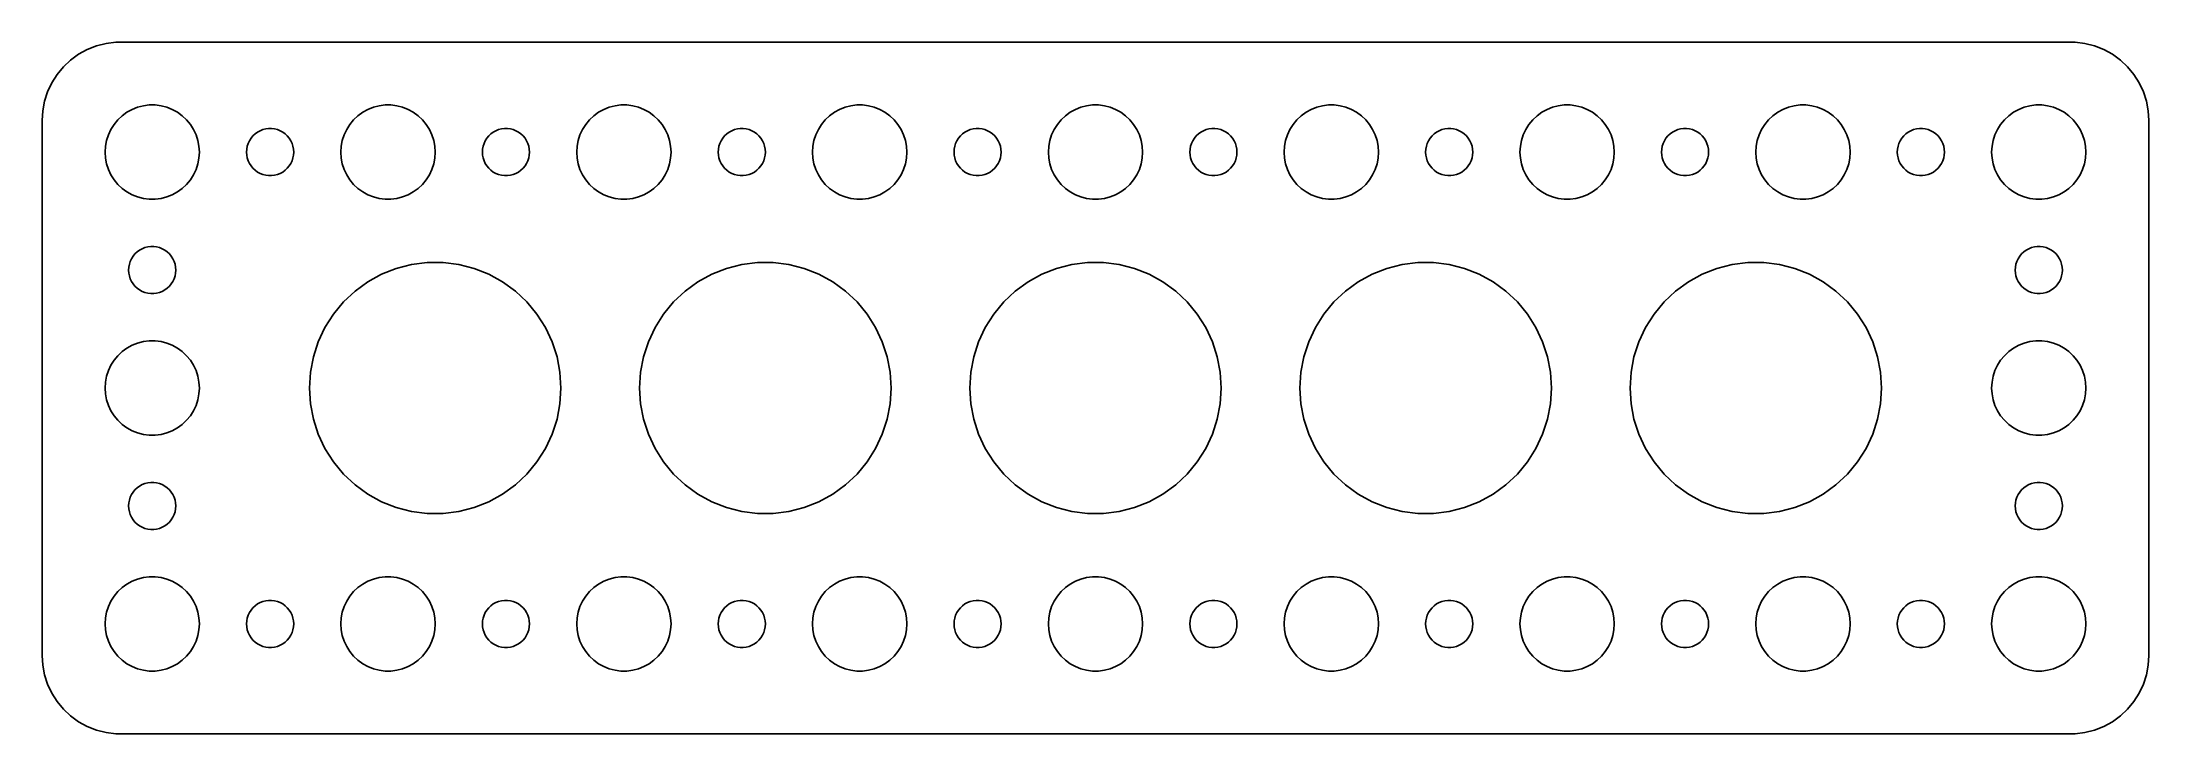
# Model space of a CAD drawing. Header units: metres. Extents: x -67 to 67, y -22 to 22.
import ezdxf

# ---------------------------------------------------------------- set-up
doc = ezdxf.new("R2010")
doc.units = ezdxf.units.M

msp = doc.modelspace()

# ---------------------------------------------------------------- linework, layer by layer
for p, q in [((-64.1289, 21.5241), (-64.6791, 21.2216)), ((-63.5451, 21.7553), (-64.1289, 21.5241)), ((-62.9369, 21.9114), (-63.5451, 21.7553)), ((-62.3139, 21.9901), (-62.9369, 21.9114)), ((62.3139, 21.9901), (-62.3139, 21.9901)), ((62.9369, 21.9114), (62.3139, 21.9901)), ((63.5451, 21.7553), (62.9369, 21.9114)), ((64.1289, 21.5241), (63.5451, 21.7553)), ((64.6791, 21.2216), (64.1289, 21.5241)), ((-65.6448, 20.4227), (-66.0451, 19.9389)), ((-65.1871, 20.8526), (-65.6448, 20.4227)), ((-64.6791, 21.2216), (-65.1871, 20.8526)), ((65.1871, 20.8526), (64.6791, 21.2216)), ((65.6448, 20.4227), (65.1871, 20.8526)), ((66.0451, 19.9389), (65.6448, 20.4227)), ((-66.6489, 18.8406), (-66.8429, 18.2434)), ((-66.3815, 19.4088), (-66.6489, 18.8406)), ((-66.0451, 19.9389), (-66.3815, 19.4088)), ((66.3815, 19.4088), (66.0451, 19.9389)), ((66.6489, 18.8406), (66.3815, 19.4088)), ((66.8429, 18.2434), (66.6489, 18.8406)), ((-66.9606, 17.6267), (-67, 17)), ((-66.8429, 18.2434), (-66.9606, 17.6267)), ((-61.9123, 17.3115), (-61.6075, 17.533)), ((-61.6075, 17.533), (-61.2773, 17.7145)), ((-61.2773, 17.7145), (-60.927, 17.8532)), ((-60.927, 17.8532), (-60.5621, 17.9469)), ((-60.5621, 17.9469), (-60.1884, 17.9941)), ((-60.1884, 17.9941), (-59.8116, 17.9941)), ((-59.8116, 17.9941), (-59.4379, 17.9469)), ((-59.4379, 17.9469), (-59.0729, 17.8532)), ((-59.0729, 17.8532), (-58.7227, 17.7145)), ((-58.7227, 17.7145), (-58.3925, 17.533)), ((-58.3925, 17.533), (-58.0877, 17.3115)), ((-46.9123, 17.3115), (-46.6075, 17.533)), ((-46.6075, 17.533), (-46.2773, 17.7145)), ((-46.2773, 17.7145), (-45.927, 17.8532)), ((-45.927, 17.8532), (-45.5621, 17.9469)), ((-45.5621, 17.9469), (-45.1884, 17.9941)), ((-45.1884, 17.9941), (-44.8116, 17.9941)), ((-44.8116, 17.9941), (-44.4379, 17.9469)), ((-44.4379, 17.9469), (-44.0729, 17.8532)), ((-44.0729, 17.8532), (-43.7227, 17.7145)), ((-43.7227, 17.7145), (-43.3925, 17.533)), ((-43.3925, 17.533), (-43.0877, 17.3115)), ((-31.9123, 17.3115), (-31.6075, 17.533)), ((-31.6075, 17.533), (-31.2773, 17.7145)), ((-31.2773, 17.7145), (-30.927, 17.8532)), ((-30.927, 17.8532), (-30.5621, 17.9469)), ((-30.5621, 17.9469), (-30.1884, 17.9941)), ((-30.1884, 17.9941), (-29.8116, 17.9941)), ((-29.8116, 17.9941), (-29.4379, 17.9469)), ((-29.4379, 17.9469), (-29.0729, 17.8532)), ((-29.0729, 17.8532), (-28.7227, 17.7145)), ((-28.7227, 17.7145), (-28.3925, 17.533)), ((-28.3925, 17.533), (-28.0877, 17.3115)), ((-16.9123, 17.3115), (-16.6075, 17.533)), ((-16.6075, 17.533), (-16.2773, 17.7145)), ((-16.2773, 17.7145), (-15.927, 17.8532)), ((-15.927, 17.8532), (-15.5621, 17.9469)), ((-15.5621, 17.9469), (-15.1884, 17.9941)), ((-15.1884, 17.9941), (-14.8116, 17.9941)), ((-14.8116, 17.9941), (-14.4379, 17.9469)), ((-14.4379, 17.9469), (-14.0729, 17.8532)), ((-14.0729, 17.8532), (-13.7227, 17.7145)), ((-13.7227, 17.7145), (-13.3925, 17.533)), ((-13.3925, 17.533), (-13.0877, 17.3115)), ((-1.91226, 17.3115), (-1.60747, 17.533)), ((-1.60747, 17.533), (-1.27733, 17.7145)), ((-1.27733, 17.7145), (-0.92705, 17.8532)), ((-0.92705, 17.8532), (-0.56213, 17.9469)), ((-0.56213, 17.9469), (-0.18837, 17.9941)), ((-0.18837, 17.9941), (0.18837, 17.9941)), ((0.18837, 17.9941), (0.56213, 17.9469)), ((0.56213, 17.9469), (0.92705, 17.8532)), ((0.92705, 17.8532), (1.27733, 17.7145)), ((1.27733, 17.7145), (1.60747, 17.533)), ((1.60747, 17.533), (1.91226, 17.3115)), ((13.0877, 17.3115), (13.3925, 17.533)), ((13.3925, 17.533), (13.7227, 17.7145)), ((13.7227, 17.7145), (14.0729, 17.8532)), ((14.0729, 17.8532), (14.4379, 17.9469)), ((14.4379, 17.9469), (14.8116, 17.9941)), ((14.8116, 17.9941), (15.1884, 17.9941)), ((15.1884, 17.9941), (15.5621, 17.9469)), ((15.5621, 17.9469), (15.927, 17.8532)), ((15.927, 17.8532), (16.2773, 17.7145)), ((16.2773, 17.7145), (16.6075, 17.533)), ((16.6075, 17.533), (16.9123, 17.3115)), ((28.0877, 17.3115), (28.3925, 17.533)), ((28.3925, 17.533), (28.7227, 17.7145)), ((28.7227, 17.7145), (29.0729, 17.8532)), ((29.0729, 17.8532), (29.4379, 17.9469)), ((29.4379, 17.9469), (29.8116, 17.9941)), ((29.8116, 17.9941), (30.1884, 17.9941)), ((30.1884, 17.9941), (30.5621, 17.9469)), ((30.5621, 17.9469), (30.927, 17.8532)), ((30.927, 17.8532), (31.2773, 17.7145)), ((31.2773, 17.7145), (31.6075, 17.533)), ((31.6075, 17.533), (31.9123, 17.3115)), ((43.0877, 17.3115), (43.3925, 17.533)), ((43.3925, 17.533), (43.7227, 17.7145)), ((43.7227, 17.7145), (44.0729, 17.8532)), ((44.0729, 17.8532), (44.4379, 17.9469)), ((44.4379, 17.9469), (44.8116, 17.9941)), ((44.8116, 17.9941), (45.1884, 17.9941)), ((45.1884, 17.9941), (45.5621, 17.9469)), ((45.5621, 17.9469), (45.927, 17.8532)), ((45.927, 17.8532), (46.2773, 17.7145)), ((46.2773, 17.7145), (46.6075, 17.533)), ((46.6075, 17.533), (46.9123, 17.3115)), ((58.0877, 17.3115), (58.3925, 17.533)), ((58.3925, 17.533), (58.7227, 17.7145)), ((58.7227, 17.7145), (59.0729, 17.8532)), ((59.0729, 17.8532), (59.4379, 17.9469)), ((59.4379, 17.9469), (59.8116, 17.9941)), ((59.8116, 17.9941), (60.1884, 17.9941)), ((60.1884, 17.9941), (60.5621, 17.9469)), ((60.5621, 17.9469), (60.927, 17.8532)), ((60.927, 17.8532), (61.2773, 17.7145)), ((61.2773, 17.7145), (61.6075, 17.533)), ((61.6075, 17.533), (61.9123, 17.3115)), ((66.9606, 17.6267), (66.8429, 18.2434)), ((67, 17), (66.9606, 17.6267)), ((-67, 17), (-67, -17)), ((-62.9057, 15.7461), (-62.7893, 16.1044)), ((-62.7893, 16.1044), (-62.6289, 16.4453)), ((-62.6289, 16.4453), (-62.427, 16.7634)), ((-62.427, 16.7634), (-62.1869, 17.0536)), ((-62.1869, 17.0536), (-61.9123, 17.3115)), ((-58.0877, 17.3115), (-57.8131, 17.0536)), ((-57.8131, 17.0536), (-57.5729, 16.7634)), ((-57.5729, 16.7634), (-57.3711, 16.4453)), ((-57.3711, 16.4453), (-57.2107, 16.1044)), ((-57.2107, 16.1044), (-57.0942, 15.7461)), ((-53.5934, 16.0268), (-53.4561, 16.1558)), ((-53.4561, 16.1558), (-53.3037, 16.2665)), ((-53.3037, 16.2665), (-53.1387, 16.3572)), ((-53.1387, 16.3572), (-52.9635, 16.4266)), ((-52.9635, 16.4266), (-52.7811, 16.4734)), ((-52.7811, 16.4734), (-52.5942, 16.497)), ((-52.5942, 16.497), (-52.4058, 16.497)), ((-52.4058, 16.497), (-52.2189, 16.4734)), ((-52.2189, 16.4734), (-52.0365, 16.4266)), ((-52.0365, 16.4266), (-51.8613, 16.3572)), ((-51.8613, 16.3572), (-51.6963, 16.2665)), ((-51.6963, 16.2665), (-51.5439, 16.1558)), ((-51.5439, 16.1558), (-51.4065, 16.0268)), ((-47.9057, 15.7461), (-47.7893, 16.1044)), ((-47.7893, 16.1044), (-47.6289, 16.4453)), ((-47.6289, 16.4453), (-47.427, 16.7634)), ((-47.427, 16.7634), (-47.1869, 17.0536)), ((-47.1869, 17.0536), (-46.9123, 17.3115)), ((-43.0877, 17.3115), (-42.8131, 17.0536)), ((-42.8131, 17.0536), (-42.5729, 16.7634)), ((-42.5729, 16.7634), (-42.3711, 16.4453)), ((-42.3711, 16.4453), (-42.2107, 16.1044)), ((-42.2107, 16.1044), (-42.0942, 15.7461)), ((-38.5934, 16.0268), (-38.4561, 16.1558)), ((-38.4561, 16.1558), (-38.3037, 16.2665)), ((-38.3037, 16.2665), (-38.1387, 16.3572)), ((-38.1387, 16.3572), (-37.9635, 16.4266)), ((-37.9635, 16.4266), (-37.7811, 16.4734)), ((-37.7811, 16.4734), (-37.5942, 16.497)), ((-37.5942, 16.497), (-37.4058, 16.497)), ((-37.4058, 16.497), (-37.2189, 16.4734)), ((-37.2189, 16.4734), (-37.0365, 16.4266)), ((-37.0365, 16.4266), (-36.8613, 16.3572)), ((-36.8613, 16.3572), (-36.6963, 16.2665)), ((-36.6963, 16.2665), (-36.5439, 16.1558)), ((-36.5439, 16.1558), (-36.4065, 16.0268)), ((-32.9057, 15.7461), (-32.7893, 16.1044)), ((-32.7893, 16.1044), (-32.6289, 16.4453)), ((-32.6289, 16.4453), (-32.427, 16.7634)), ((-32.427, 16.7634), (-32.1869, 17.0536)), ((-32.1869, 17.0536), (-31.9123, 17.3115)), ((-28.0877, 17.3115), (-27.8131, 17.0536)), ((-27.8131, 17.0536), (-27.5729, 16.7634)), ((-27.5729, 16.7634), (-27.3711, 16.4453)), ((-27.3711, 16.4453), (-27.2107, 16.1044)), ((-27.2107, 16.1044), (-27.0942, 15.7461)), ((-23.5934, 16.0268), (-23.4561, 16.1558)), ((-23.4561, 16.1558), (-23.3037, 16.2665)), ((-23.3037, 16.2665), (-23.1387, 16.3572)), ((-23.1387, 16.3572), (-22.9635, 16.4266)), ((-22.9635, 16.4266), (-22.7811, 16.4734)), ((-22.7811, 16.4734), (-22.5942, 16.497)), ((-22.5942, 16.497), (-22.4058, 16.497)), ((-22.4058, 16.497), (-22.2189, 16.4734)), ((-22.2189, 16.4734), (-22.0365, 16.4266)), ((-22.0365, 16.4266), (-21.8613, 16.3572)), ((-21.8613, 16.3572), (-21.6963, 16.2665)), ((-21.6963, 16.2665), (-21.5439, 16.1558)), ((-21.5439, 16.1558), (-21.4065, 16.0268)), ((-17.9057, 15.7461), (-17.7893, 16.1044)), ((-17.7893, 16.1044), (-17.6289, 16.4453)), ((-17.6289, 16.4453), (-17.427, 16.7634)), ((-17.427, 16.7634), (-17.1869, 17.0536)), ((-17.1869, 17.0536), (-16.9123, 17.3115)), ((-13.0877, 17.3115), (-12.8131, 17.0536)), ((-12.8131, 17.0536), (-12.5729, 16.7634)), ((-12.5729, 16.7634), (-12.3711, 16.4453)), ((-12.3711, 16.4453), (-12.2107, 16.1044)), ((-12.2107, 16.1044), (-12.0942, 15.7461)), ((-8.59344, 16.0268), (-8.45613, 16.1558)), ((-8.45613, 16.1558), (-8.30373, 16.2665)), ((-8.30373, 16.2665), (-8.13866, 16.3572)), ((-8.13866, 16.3572), (-7.96352, 16.4266)), ((-7.96352, 16.4266), (-7.78107, 16.4734)), ((-7.78107, 16.4734), (-7.59418, 16.497)), ((-7.59418, 16.497), (-7.40581, 16.497)), ((-7.40581, 16.497), (-7.21892, 16.4734)), ((-7.21892, 16.4734), (-7.03647, 16.4266)), ((-7.03647, 16.4266), (-6.86133, 16.3572)), ((-6.86133, 16.3572), (-6.69626, 16.2665)), ((-6.69626, 16.2665), (-6.54385, 16.1558)), ((-6.54385, 16.1558), (-6.40654, 16.0268)), ((-2.90575, 15.7461), (-2.78932, 16.1044)), ((-2.78932, 16.1044), (-2.62891, 16.4453)), ((-2.62891, 16.4453), (-2.42705, 16.7634)), ((-2.42705, 16.7634), (-2.1869, 17.0536)), ((-2.1869, 17.0536), (-1.91226, 17.3115)), ((1.91226, 17.3115), (2.1869, 17.0536)), ((2.1869, 17.0536), (2.42705, 16.7634)), ((2.42705, 16.7634), (2.62891, 16.4453)), ((2.62891, 16.4453), (2.78932, 16.1044)), ((2.78932, 16.1044), (2.90575, 15.7461)), ((6.40654, 16.0268), (6.54385, 16.1558)), ((6.54385, 16.1558), (6.69626, 16.2665)), ((6.69626, 16.2665), (6.86133, 16.3572)), ((6.86133, 16.3572), (7.03647, 16.4266)), ((7.03647, 16.4266), (7.21892, 16.4734)), ((7.21892, 16.4734), (7.40581, 16.497)), ((7.40581, 16.497), (7.59418, 16.497)), ((7.59418, 16.497), (7.78107, 16.4734)), ((7.78107, 16.4734), (7.96352, 16.4266)), ((7.96352, 16.4266), (8.13866, 16.3572)), ((8.13866, 16.3572), (8.30373, 16.2665)), ((8.30373, 16.2665), (8.45613, 16.1558)), ((8.45613, 16.1558), (8.59344, 16.0268)), ((12.0942, 15.7461), (12.2107, 16.1044)), ((12.2107, 16.1044), (12.3711, 16.4453)), ((12.3711, 16.4453), (12.5729, 16.7634)), ((12.5729, 16.7634), (12.8131, 17.0536)), ((12.8131, 17.0536), (13.0877, 17.3115)), ((16.9123, 17.3115), (17.1869, 17.0536)), ((17.1869, 17.0536), (17.427, 16.7634)), ((17.427, 16.7634), (17.6289, 16.4453)), ((17.6289, 16.4453), (17.7893, 16.1044)), ((17.7893, 16.1044), (17.9057, 15.7461)), ((21.4065, 16.0268), (21.5439, 16.1558)), ((21.5439, 16.1558), (21.6963, 16.2665)), ((21.6963, 16.2665), (21.8613, 16.3572)), ((21.8613, 16.3572), (22.0365, 16.4266)), ((22.0365, 16.4266), (22.2189, 16.4734)), ((22.2189, 16.4734), (22.4058, 16.497)), ((22.4058, 16.497), (22.5942, 16.497)), ((22.5942, 16.497), (22.7811, 16.4734)), ((22.7811, 16.4734), (22.9635, 16.4266)), ((22.9635, 16.4266), (23.1387, 16.3572)), ((23.1387, 16.3572), (23.3037, 16.2665)), ((23.3037, 16.2665), (23.4561, 16.1558)), ((23.4561, 16.1558), (23.5934, 16.0268)), ((27.0942, 15.7461), (27.2107, 16.1044)), ((27.2107, 16.1044), (27.3711, 16.4453)), ((27.3711, 16.4453), (27.5729, 16.7634)), ((27.5729, 16.7634), (27.8131, 17.0536)), ((27.8131, 17.0536), (28.0877, 17.3115)), ((31.9123, 17.3115), (32.1869, 17.0536)), ((32.1869, 17.0536), (32.427, 16.7634)), ((32.427, 16.7634), (32.6289, 16.4453)), ((32.6289, 16.4453), (32.7893, 16.1044)), ((32.7893, 16.1044), (32.9057, 15.7461)), ((36.4065, 16.0268), (36.5439, 16.1558)), ((36.5439, 16.1558), (36.6963, 16.2665)), ((36.6963, 16.2665), (36.8613, 16.3572)), ((36.8613, 16.3572), (37.0365, 16.4266)), ((37.0365, 16.4266), (37.2189, 16.4734)), ((37.2189, 16.4734), (37.4058, 16.497)), ((37.4058, 16.497), (37.5942, 16.497)), ((37.5942, 16.497), (37.7811, 16.4734)), ((37.7811, 16.4734), (37.9635, 16.4266)), ((37.9635, 16.4266), (38.1387, 16.3572)), ((38.1387, 16.3572), (38.3037, 16.2665)), ((38.3037, 16.2665), (38.4561, 16.1558)), ((38.4561, 16.1558), (38.5934, 16.0268)), ((42.0942, 15.7461), (42.2107, 16.1044)), ((42.2107, 16.1044), (42.3711, 16.4453)), ((42.3711, 16.4453), (42.5729, 16.7634)), ((42.5729, 16.7634), (42.8131, 17.0536)), ((42.8131, 17.0536), (43.0877, 17.3115)), ((46.9123, 17.3115), (47.1869, 17.0536)), ((47.1869, 17.0536), (47.427, 16.7634)), ((47.427, 16.7634), (47.6289, 16.4453)), ((47.6289, 16.4453), (47.7893, 16.1044)), ((47.7893, 16.1044), (47.9057, 15.7461)), ((51.4065, 16.0268), (51.5439, 16.1558)), ((51.5439, 16.1558), (51.6963, 16.2665)), ((51.6963, 16.2665), (51.8613, 16.3572)), ((51.8613, 16.3572), (52.0365, 16.4266)), ((52.0365, 16.4266), (52.2189, 16.4734)), ((52.2189, 16.4734), (52.4058, 16.497)), ((52.4058, 16.497), (52.5942, 16.497)), ((52.5942, 16.497), (52.7811, 16.4734)), ((52.7811, 16.4734), (52.9635, 16.4266)), ((52.9635, 16.4266), (53.1387, 16.3572)), ((53.1387, 16.3572), (53.3037, 16.2665)), ((53.3037, 16.2665), (53.4561, 16.1558)), ((53.4561, 16.1558), (53.5934, 16.0268)), ((57.0942, 15.7461), (57.2107, 16.1044)), ((57.2107, 16.1044), (57.3711, 16.4453)), ((57.3711, 16.4453), (57.5729, 16.7634)), ((57.5729, 16.7634), (57.8131, 17.0536)), ((57.8131, 17.0536), (58.0877, 17.3115)), ((61.9123, 17.3115), (62.1869, 17.0536)), ((62.1869, 17.0536), (62.427, 16.7634)), ((62.427, 16.7634), (62.6289, 16.4453)), ((62.6289, 16.4453), (62.7893, 16.1044)), ((62.7893, 16.1044), (62.9057, 15.7461)), ((67, -17), (67, 17)), ((-63, 15), (-62.9763, 15.376)), ((-62.9763, 14.624), (-63, 15)), ((-62.9763, 15.376), (-62.9057, 15.7461)), ((-57.0942, 15.7461), (-57.0237, 15.376)), ((-57.0237, 15.376), (-57, 15)), ((-57, 15), (-57.0237, 14.624)), ((-54, 15), (-53.9882, 15.188)), ((-53.9882, 14.812), (-54, 15)), ((-53.9882, 15.188), (-53.9529, 15.373)), ((-53.9529, 14.627), (-53.9882, 14.812)), ((-53.9529, 15.373), (-53.8947, 15.5522)), ((-53.8947, 15.5522), (-53.8145, 15.7226)), ((-53.8145, 15.7226), (-53.7135, 15.8817)), ((-53.7135, 15.8817), (-53.5934, 16.0268)), ((-51.4065, 16.0268), (-51.2865, 15.8817)), ((-51.2865, 15.8817), (-51.1855, 15.7226)), ((-51.1855, 15.7226), (-51.1053, 15.5522)), ((-51.1053, 15.5522), (-51.0471, 15.373)), ((-51.0471, 15.373), (-51.0118, 15.188)), ((-51.0118, 14.812), (-51.0471, 14.627)), ((-51.0118, 15.188), (-51, 15)), ((-51, 15), (-51.0118, 14.812)), ((-48, 15), (-47.9763, 15.376)), ((-47.9763, 14.624), (-48, 15)), ((-47.9763, 15.376), (-47.9057, 15.7461)), ((-42.0942, 15.7461), (-42.0237, 15.376)), ((-42.0237, 15.376), (-42, 15)), ((-42, 15), (-42.0237, 14.624)), ((-39, 15), (-38.9882, 15.188)), ((-38.9882, 14.812), (-39, 15)), ((-38.9882, 15.188), (-38.9529, 15.373)), ((-38.9529, 14.627), (-38.9882, 14.812)), ((-38.9529, 15.373), (-38.8947, 15.5522)), ((-38.8947, 15.5522), (-38.8145, 15.7226)), ((-38.8145, 15.7226), (-38.7135, 15.8817)), ((-38.7135, 15.8817), (-38.5934, 16.0268)), ((-36.4065, 16.0268), (-36.2865, 15.8817)), ((-36.2865, 15.8817), (-36.1855, 15.7226)), ((-36.1855, 15.7226), (-36.1053, 15.5522)), ((-36.1053, 15.5522), (-36.0471, 15.373)), ((-36.0471, 15.373), (-36.0118, 15.188)), ((-36.0118, 14.812), (-36.0471, 14.627)), ((-36.0118, 15.188), (-36, 15)), ((-36, 15), (-36.0118, 14.812)), ((-33, 15), (-32.9763, 15.376)), ((-32.9763, 14.624), (-33, 15)), ((-32.9763, 15.376), (-32.9057, 15.7461)), ((-27.0942, 15.7461), (-27.0237, 15.376)), ((-27.0237, 15.376), (-27, 15)), ((-27, 15), (-27.0237, 14.624)), ((-24, 15), (-23.9882, 15.188)), ((-23.9882, 14.812), (-24, 15)), ((-23.9882, 15.188), (-23.9529, 15.373)), ((-23.9529, 14.627), (-23.9882, 14.812)), ((-23.9529, 15.373), (-23.8947, 15.5522)), ((-23.8947, 15.5522), (-23.8145, 15.7226)), ((-23.8145, 15.7226), (-23.7135, 15.8817)), ((-23.7135, 15.8817), (-23.5934, 16.0268)), ((-21.4065, 16.0268), (-21.2865, 15.8817)), ((-21.2865, 15.8817), (-21.1855, 15.7226)), ((-21.1855, 15.7226), (-21.1053, 15.5522)), ((-21.1053, 15.5522), (-21.0471, 15.373)), ((-21.0471, 15.373), (-21.0118, 15.188)), ((-21.0118, 14.812), (-21.0471, 14.627)), ((-21.0118, 15.188), (-21, 15)), ((-21, 15), (-21.0118, 14.812)), ((-18, 15), (-17.9763, 15.376)), ((-17.9763, 14.624), (-18, 15)), ((-17.9763, 15.376), (-17.9057, 15.7461)), ((-12.0942, 15.7461), (-12.0237, 15.376)), ((-12.0237, 15.376), (-12, 15)), ((-12, 15), (-12.0237, 14.624)), ((-9, 15), (-8.98816, 15.188)), ((-8.98816, 14.812), (-9, 15)), ((-8.98816, 15.188), (-8.95287, 15.373)), ((-8.95287, 14.627), (-8.98816, 14.812)), ((-8.95287, 15.373), (-8.89465, 15.5522)), ((-8.89465, 15.5522), (-8.81445, 15.7226)), ((-8.81445, 15.7226), (-8.71352, 15.8817)), ((-8.71352, 15.8817), (-8.59344, 16.0268)), ((-6.40654, 16.0268), (-6.28647, 15.8817)), ((-6.28647, 15.8817), (-6.18553, 15.7226)), ((-6.18553, 15.7226), (-6.10533, 15.5522)), ((-6.10533, 15.5522), (-6.04712, 15.373)), ((-6.04712, 15.373), (-6.01183, 15.188)), ((-6.01183, 14.812), (-6.04712, 14.627)), ((-6.01183, 15.188), (-6, 15)), ((-6, 15), (-6.01183, 14.812)), ((-3, 15), (-2.97633, 15.376)), ((-2.97633, 14.624), (-3, 15)), ((-2.97633, 15.376), (-2.90575, 15.7461)), ((2.90575, 15.7461), (2.97633, 15.376)), ((2.97633, 15.376), (3, 15)), ((3, 15), (2.97633, 14.624)), ((6, 15), (6.01183, 15.188)), ((6.01183, 14.812), (6, 15)), ((6.01183, 15.188), (6.04712, 15.373)), ((6.04712, 14.627), (6.01183, 14.812)), ((6.04712, 15.373), (6.10533, 15.5522)), ((6.10533, 15.5522), (6.18553, 15.7226)), ((6.18553, 15.7226), (6.28647, 15.8817)), ((6.28647, 15.8817), (6.40654, 16.0268)), ((8.59344, 16.0268), (8.71352, 15.8817)), ((8.71352, 15.8817), (8.81445, 15.7226)), ((8.81445, 15.7226), (8.89465, 15.5522)), ((8.89465, 15.5522), (8.95287, 15.373)), ((8.95287, 15.373), (8.98816, 15.188)), ((8.98816, 14.812), (8.95287, 14.627)), ((8.98816, 15.188), (9, 15)), ((9, 15), (8.98816, 14.812)), ((12, 15), (12.0237, 15.376)), ((12.0237, 14.624), (12, 15)), ((12.0237, 15.376), (12.0942, 15.7461)), ((17.9057, 15.7461), (17.9763, 15.376)), ((17.9763, 15.376), (18, 15)), ((18, 15), (17.9763, 14.624)), ((21, 15), (21.0118, 15.188)), ((21.0118, 14.812), (21, 15)), ((21.0118, 15.188), (21.0471, 15.373)), ((21.0471, 14.627), (21.0118, 14.812)), ((21.0471, 15.373), (21.1053, 15.5522)), ((21.1053, 15.5522), (21.1855, 15.7226)), ((21.1855, 15.7226), (21.2865, 15.8817)), ((21.2865, 15.8817), (21.4065, 16.0268)), ((23.5934, 16.0268), (23.7135, 15.8817)), ((23.7135, 15.8817), (23.8145, 15.7226)), ((23.8145, 15.7226), (23.8947, 15.5522)), ((23.8947, 15.5522), (23.9529, 15.373)), ((23.9529, 15.373), (23.9882, 15.188)), ((23.9882, 14.812), (23.9529, 14.627)), ((23.9882, 15.188), (24, 15)), ((24, 15), (23.9882, 14.812)), ((27, 15), (27.0237, 15.376)), ((27.0237, 14.624), (27, 15)), ((27.0237, 15.376), (27.0942, 15.7461)), ((32.9057, 15.7461), (32.9763, 15.376)), ((32.9763, 15.376), (33, 15)), ((33, 15), (32.9763, 14.624)), ((36, 15), (36.0118, 15.188)), ((36.0118, 14.812), (36, 15)), ((36.0118, 15.188), (36.0471, 15.373)), ((36.0471, 14.627), (36.0118, 14.812)), ((36.0471, 15.373), (36.1053, 15.5522)), ((36.1053, 15.5522), (36.1855, 15.7226)), ((36.1855, 15.7226), (36.2865, 15.8817)), ((36.2865, 15.8817), (36.4065, 16.0268)), ((38.5934, 16.0268), (38.7135, 15.8817)), ((38.7135, 15.8817), (38.8145, 15.7226)), ((38.8145, 15.7226), (38.8947, 15.5522)), ((38.8947, 15.5522), (38.9529, 15.373)), ((38.9529, 15.373), (38.9882, 15.188)), ((38.9882, 14.812), (38.9529, 14.627)), ((38.9882, 15.188), (39, 15)), ((39, 15), (38.9882, 14.812)), ((42, 15), (42.0237, 15.376)), ((42.0237, 14.624), (42, 15)), ((42.0237, 15.376), (42.0942, 15.7461)), ((47.9057, 15.7461), (47.9763, 15.376)), ((47.9763, 15.376), (48, 15)), ((48, 15), (47.9763, 14.624)), ((51, 15), (51.0118, 15.188)), ((51.0118, 14.812), (51, 15)), ((51.0118, 15.188), (51.0471, 15.373)), ((51.0471, 14.627), (51.0118, 14.812)), ((51.0471, 15.373), (51.1053, 15.5522)), ((51.1053, 15.5522), (51.1855, 15.7226)), ((51.1855, 15.7226), (51.2865, 15.8817)), ((51.2865, 15.8817), (51.4065, 16.0268)), ((53.5934, 16.0268), (53.7135, 15.8817)), ((53.7135, 15.8817), (53.8145, 15.7226)), ((53.8145, 15.7226), (53.8947, 15.5522)), ((53.8947, 15.5522), (53.9529, 15.373)), ((53.9529, 15.373), (53.9882, 15.188)), ((53.9882, 14.812), (53.9529, 14.627)), ((53.9882, 15.188), (54, 15)), ((54, 15), (53.9882, 14.812)), ((57, 15), (57.0237, 15.376)), ((57.0237, 14.624), (57, 15)), ((57.0237, 15.376), (57.0942, 15.7461)), ((62.9057, 15.7461), (62.9763, 15.376)), ((62.9763, 15.376), (63, 15)), ((63, 15), (62.9763, 14.624)), ((-62.9057, 14.2539), (-62.9763, 14.624)), ((-62.7893, 13.8956), (-62.9057, 14.2539)), ((-62.6289, 13.5547), (-62.7893, 13.8956)), ((-62.427, 13.2366), (-62.6289, 13.5547)), ((-57.3711, 13.5547), (-57.5729, 13.2366)), ((-57.2107, 13.8956), (-57.3711, 13.5547)), ((-57.0942, 14.2539), (-57.2107, 13.8956)), ((-57.0237, 14.624), (-57.0942, 14.2539)), ((-53.8947, 14.4478), (-53.9529, 14.627)), ((-53.8145, 14.2774), (-53.8947, 14.4478)), ((-53.7135, 14.1183), (-53.8145, 14.2774)), ((-53.5934, 13.9732), (-53.7135, 14.1183)), ((-53.4561, 13.8442), (-53.5934, 13.9732)), ((-53.3037, 13.7335), (-53.4561, 13.8442)), ((-53.1387, 13.6427), (-53.3037, 13.7335)), ((-52.9635, 13.5734), (-53.1387, 13.6427)), ((-52.7811, 13.5266), (-52.9635, 13.5734)), ((-52.5942, 13.5029), (-52.7811, 13.5266)), ((-52.4058, 13.5029), (-52.5942, 13.5029)), ((-52.2189, 13.5266), (-52.4058, 13.5029)), ((-52.0365, 13.5734), (-52.2189, 13.5266)), ((-51.8613, 13.6427), (-52.0365, 13.5734)), ((-51.6963, 13.7335), (-51.8613, 13.6427)), ((-51.5439, 13.8442), (-51.6963, 13.7335)), ((-51.4065, 13.9732), (-51.5439, 13.8442)), ((-51.2865, 14.1183), (-51.4065, 13.9732)), ((-51.1855, 14.2774), (-51.2865, 14.1183)), ((-51.1053, 14.4478), (-51.1855, 14.2774)), ((-51.0471, 14.627), (-51.1053, 14.4478)), ((-47.9057, 14.2539), (-47.9763, 14.624)), ((-47.7893, 13.8956), (-47.9057, 14.2539)), ((-47.6289, 13.5547), (-47.7893, 13.8956)), ((-47.427, 13.2366), (-47.6289, 13.5547)), ((-42.3711, 13.5547), (-42.5729, 13.2366)), ((-42.2107, 13.8956), (-42.3711, 13.5547)), ((-42.0942, 14.2539), (-42.2107, 13.8956)), ((-42.0237, 14.624), (-42.0942, 14.2539)), ((-38.8947, 14.4478), (-38.9529, 14.627)), ((-38.8145, 14.2774), (-38.8947, 14.4478)), ((-38.7135, 14.1183), (-38.8145, 14.2774)), ((-38.5934, 13.9732), (-38.7135, 14.1183)), ((-38.4561, 13.8442), (-38.5934, 13.9732)), ((-38.3037, 13.7335), (-38.4561, 13.8442)), ((-38.1387, 13.6427), (-38.3037, 13.7335)), ((-37.9635, 13.5734), (-38.1387, 13.6427)), ((-37.7811, 13.5266), (-37.9635, 13.5734)), ((-37.5942, 13.5029), (-37.7811, 13.5266)), ((-37.4058, 13.5029), (-37.5942, 13.5029)), ((-37.2189, 13.5266), (-37.4058, 13.5029)), ((-37.0365, 13.5734), (-37.2189, 13.5266)), ((-36.8613, 13.6427), (-37.0365, 13.5734)), ((-36.6963, 13.7335), (-36.8613, 13.6427)), ((-36.5439, 13.8442), (-36.6963, 13.7335)), ((-36.4065, 13.9732), (-36.5439, 13.8442)), ((-36.2865, 14.1183), (-36.4065, 13.9732)), ((-36.1855, 14.2774), (-36.2865, 14.1183)), ((-36.1053, 14.4478), (-36.1855, 14.2774)), ((-36.0471, 14.627), (-36.1053, 14.4478)), ((-32.9057, 14.2539), (-32.9763, 14.624)), ((-32.7893, 13.8956), (-32.9057, 14.2539)), ((-32.6289, 13.5547), (-32.7893, 13.8956)), ((-32.427, 13.2366), (-32.6289, 13.5547)), ((-27.3711, 13.5547), (-27.5729, 13.2366)), ((-27.2107, 13.8956), (-27.3711, 13.5547)), ((-27.0942, 14.2539), (-27.2107, 13.8956)), ((-27.0237, 14.624), (-27.0942, 14.2539)), ((-23.8947, 14.4478), (-23.9529, 14.627)), ((-23.8145, 14.2774), (-23.8947, 14.4478)), ((-23.7135, 14.1183), (-23.8145, 14.2774)), ((-23.5934, 13.9732), (-23.7135, 14.1183)), ((-23.4561, 13.8442), (-23.5934, 13.9732)), ((-23.3037, 13.7335), (-23.4561, 13.8442)), ((-23.1387, 13.6427), (-23.3037, 13.7335)), ((-22.9635, 13.5734), (-23.1387, 13.6427)), ((-22.7811, 13.5266), (-22.9635, 13.5734)), ((-22.5942, 13.5029), (-22.7811, 13.5266)), ((-22.4058, 13.5029), (-22.5942, 13.5029)), ((-22.2189, 13.5266), (-22.4058, 13.5029)), ((-22.0365, 13.5734), (-22.2189, 13.5266)), ((-21.8613, 13.6427), (-22.0365, 13.5734)), ((-21.6963, 13.7335), (-21.8613, 13.6427)), ((-21.5439, 13.8442), (-21.6963, 13.7335)), ((-21.4065, 13.9732), (-21.5439, 13.8442)), ((-21.2865, 14.1183), (-21.4065, 13.9732)), ((-21.1855, 14.2774), (-21.2865, 14.1183)), ((-21.1053, 14.4478), (-21.1855, 14.2774)), ((-21.0471, 14.627), (-21.1053, 14.4478)), ((-17.9057, 14.2539), (-17.9763, 14.624)), ((-17.7893, 13.8956), (-17.9057, 14.2539)), ((-17.6289, 13.5547), (-17.7893, 13.8956)), ((-17.427, 13.2366), (-17.6289, 13.5547)), ((-12.3711, 13.5547), (-12.5729, 13.2366)), ((-12.2107, 13.8956), (-12.3711, 13.5547)), ((-12.0942, 14.2539), (-12.2107, 13.8956)), ((-12.0237, 14.624), (-12.0942, 14.2539)), ((-8.89465, 14.4478), (-8.95287, 14.627)), ((-8.81445, 14.2774), (-8.89465, 14.4478)), ((-8.71352, 14.1183), (-8.81445, 14.2774)), ((-8.59344, 13.9732), (-8.71352, 14.1183)), ((-8.45613, 13.8442), (-8.59344, 13.9732)), ((-8.30373, 13.7335), (-8.45613, 13.8442)), ((-8.13866, 13.6427), (-8.30373, 13.7335)), ((-7.96352, 13.5734), (-8.13866, 13.6427)), ((-7.78107, 13.5266), (-7.96352, 13.5734)), ((-7.59418, 13.5029), (-7.78107, 13.5266)), ((-7.40581, 13.5029), (-7.59418, 13.5029)), ((-7.21892, 13.5266), (-7.40581, 13.5029)), ((-7.03647, 13.5734), (-7.21892, 13.5266)), ((-6.86133, 13.6427), (-7.03647, 13.5734)), ((-6.69626, 13.7335), (-6.86133, 13.6427)), ((-6.54385, 13.8442), (-6.69626, 13.7335)), ((-6.40654, 13.9732), (-6.54385, 13.8442)), ((-6.28647, 14.1183), (-6.40654, 13.9732)), ((-6.18553, 14.2774), (-6.28647, 14.1183)), ((-6.10533, 14.4478), (-6.18553, 14.2774)), ((-6.04712, 14.627), (-6.10533, 14.4478)), ((-2.90575, 14.2539), (-2.97633, 14.624)), ((-2.78932, 13.8956), (-2.90575, 14.2539)), ((-2.62891, 13.5547), (-2.78932, 13.8956)), ((-2.42705, 13.2366), (-2.62891, 13.5547)), ((2.62891, 13.5547), (2.42705, 13.2366)), ((2.78932, 13.8956), (2.62891, 13.5547)), ((2.90575, 14.2539), (2.78932, 13.8956)), ((2.97633, 14.624), (2.90575, 14.2539)), ((6.10533, 14.4478), (6.04712, 14.627)), ((6.18553, 14.2774), (6.10533, 14.4478)), ((6.28647, 14.1183), (6.18553, 14.2774)), ((6.40654, 13.9732), (6.28647, 14.1183)), ((6.54385, 13.8442), (6.40654, 13.9732)), ((6.69626, 13.7335), (6.54385, 13.8442)), ((6.86133, 13.6427), (6.69626, 13.7335)), ((7.03647, 13.5734), (6.86133, 13.6427)), ((7.21892, 13.5266), (7.03647, 13.5734)), ((7.40581, 13.5029), (7.21892, 13.5266)), ((7.59418, 13.5029), (7.40581, 13.5029)), ((7.78107, 13.5266), (7.59418, 13.5029)), ((7.96352, 13.5734), (7.78107, 13.5266)), ((8.13866, 13.6427), (7.96352, 13.5734)), ((8.30373, 13.7335), (8.13866, 13.6427)), ((8.45613, 13.8442), (8.30373, 13.7335)), ((8.59344, 13.9732), (8.45613, 13.8442)), ((8.71352, 14.1183), (8.59344, 13.9732)), ((8.81445, 14.2774), (8.71352, 14.1183)), ((8.89465, 14.4478), (8.81445, 14.2774)), ((8.95287, 14.627), (8.89465, 14.4478)), ((12.0942, 14.2539), (12.0237, 14.624)), ((12.2107, 13.8956), (12.0942, 14.2539)), ((12.3711, 13.5547), (12.2107, 13.8956)), ((12.5729, 13.2366), (12.3711, 13.5547)), ((17.6289, 13.5547), (17.427, 13.2366)), ((17.7893, 13.8956), (17.6289, 13.5547)), ((17.9057, 14.2539), (17.7893, 13.8956)), ((17.9763, 14.624), (17.9057, 14.2539)), ((21.1053, 14.4478), (21.0471, 14.627)), ((21.1855, 14.2774), (21.1053, 14.4478)), ((21.2865, 14.1183), (21.1855, 14.2774)), ((21.4065, 13.9732), (21.2865, 14.1183)), ((21.5439, 13.8442), (21.4065, 13.9732)), ((21.6963, 13.7335), (21.5439, 13.8442)), ((21.8613, 13.6427), (21.6963, 13.7335)), ((22.0365, 13.5734), (21.8613, 13.6427)), ((22.2189, 13.5266), (22.0365, 13.5734)), ((22.4058, 13.5029), (22.2189, 13.5266)), ((22.5942, 13.5029), (22.4058, 13.5029)), ((22.7811, 13.5266), (22.5942, 13.5029)), ((22.9635, 13.5734), (22.7811, 13.5266)), ((23.1387, 13.6427), (22.9635, 13.5734)), ((23.3037, 13.7335), (23.1387, 13.6427)), ((23.4561, 13.8442), (23.3037, 13.7335)), ((23.5934, 13.9732), (23.4561, 13.8442)), ((23.7135, 14.1183), (23.5934, 13.9732)), ((23.8145, 14.2774), (23.7135, 14.1183)), ((23.8947, 14.4478), (23.8145, 14.2774)), ((23.9529, 14.627), (23.8947, 14.4478)), ((27.0942, 14.2539), (27.0237, 14.624)), ((27.2107, 13.8956), (27.0942, 14.2539)), ((27.3711, 13.5547), (27.2107, 13.8956)), ((27.5729, 13.2366), (27.3711, 13.5547)), ((32.6289, 13.5547), (32.427, 13.2366)), ((32.7893, 13.8956), (32.6289, 13.5547)), ((32.9057, 14.2539), (32.7893, 13.8956)), ((32.9763, 14.624), (32.9057, 14.2539)), ((36.1053, 14.4478), (36.0471, 14.627)), ((36.1855, 14.2774), (36.1053, 14.4478)), ((36.2865, 14.1183), (36.1855, 14.2774)), ((36.4065, 13.9732), (36.2865, 14.1183)), ((36.5439, 13.8442), (36.4065, 13.9732)), ((36.6963, 13.7335), (36.5439, 13.8442)), ((36.8613, 13.6427), (36.6963, 13.7335)), ((37.0365, 13.5734), (36.8613, 13.6427)), ((37.2189, 13.5266), (37.0365, 13.5734)), ((37.4058, 13.5029), (37.2189, 13.5266)), ((37.5942, 13.5029), (37.4058, 13.5029)), ((37.7811, 13.5266), (37.5942, 13.5029)), ((37.9635, 13.5734), (37.7811, 13.5266)), ((38.1387, 13.6427), (37.9635, 13.5734)), ((38.3037, 13.7335), (38.1387, 13.6427)), ((38.4561, 13.8442), (38.3037, 13.7335)), ((38.5934, 13.9732), (38.4561, 13.8442)), ((38.7135, 14.1183), (38.5934, 13.9732)), ((38.8145, 14.2774), (38.7135, 14.1183)), ((38.8947, 14.4478), (38.8145, 14.2774)), ((38.9529, 14.627), (38.8947, 14.4478)), ((42.0942, 14.2539), (42.0237, 14.624)), ((42.2107, 13.8956), (42.0942, 14.2539)), ((42.3711, 13.5547), (42.2107, 13.8956)), ((42.5729, 13.2366), (42.3711, 13.5547)), ((47.6289, 13.5547), (47.427, 13.2366)), ((47.7893, 13.8956), (47.6289, 13.5547)), ((47.9057, 14.2539), (47.7893, 13.8956)), ((47.9763, 14.624), (47.9057, 14.2539)), ((51.1053, 14.4478), (51.0471, 14.627)), ((51.1855, 14.2774), (51.1053, 14.4478)), ((51.2865, 14.1183), (51.1855, 14.2774)), ((51.4065, 13.9732), (51.2865, 14.1183)), ((51.5439, 13.8442), (51.4065, 13.9732)), ((51.6963, 13.7335), (51.5439, 13.8442)), ((51.8613, 13.6427), (51.6963, 13.7335)), ((52.0365, 13.5734), (51.8613, 13.6427)), ((52.2189, 13.5266), (52.0365, 13.5734)), ((52.4058, 13.5029), (52.2189, 13.5266)), ((52.5942, 13.5029), (52.4058, 13.5029)), ((52.7811, 13.5266), (52.5942, 13.5029)), ((52.9635, 13.5734), (52.7811, 13.5266)), ((53.1387, 13.6427), (52.9635, 13.5734)), ((53.3037, 13.7335), (53.1387, 13.6427)), ((53.4561, 13.8442), (53.3037, 13.7335)), ((53.5934, 13.9732), (53.4561, 13.8442)), ((53.7135, 14.1183), (53.5934, 13.9732)), ((53.8145, 14.2774), (53.7135, 14.1183)), ((53.8947, 14.4478), (53.8145, 14.2774)), ((53.9529, 14.627), (53.8947, 14.4478)), ((57.0942, 14.2539), (57.0237, 14.624)), ((57.2107, 13.8956), (57.0942, 14.2539)), ((57.3711, 13.5547), (57.2107, 13.8956)), ((57.5729, 13.2366), (57.3711, 13.5547)), ((62.6289, 13.5547), (62.427, 13.2366)), ((62.7893, 13.8956), (62.6289, 13.5547)), ((62.9057, 14.2539), (62.7893, 13.8956)), ((62.9763, 14.624), (62.9057, 14.2539)), ((-62.1869, 12.9464), (-62.427, 13.2366)), ((-61.9123, 12.6884), (-62.1869, 12.9464)), ((-61.6075, 12.467), (-61.9123, 12.6884)), ((-61.2773, 12.2855), (-61.6075, 12.467)), ((-60.927, 12.1468), (-61.2773, 12.2855)), ((-60.5621, 12.0531), (-60.927, 12.1468)), ((-59.0729, 12.1468), (-59.4379, 12.0531)), ((-58.7227, 12.2855), (-59.0729, 12.1468)), ((-58.3925, 12.467), (-58.7227, 12.2855)), ((-58.0877, 12.6884), (-58.3925, 12.467)), ((-57.8131, 12.9464), (-58.0877, 12.6884)), ((-57.5729, 13.2366), (-57.8131, 12.9464)), ((-47.1869, 12.9464), (-47.427, 13.2366)), ((-46.9123, 12.6884), (-47.1869, 12.9464)), ((-46.6075, 12.467), (-46.9123, 12.6884)), ((-46.2773, 12.2855), (-46.6075, 12.467)), ((-45.927, 12.1468), (-46.2773, 12.2855)), ((-45.5621, 12.0531), (-45.927, 12.1468)), ((-44.0729, 12.1468), (-44.4379, 12.0531)), ((-43.7227, 12.2855), (-44.0729, 12.1468)), ((-43.3925, 12.467), (-43.7227, 12.2855)), ((-43.0877, 12.6884), (-43.3925, 12.467)), ((-42.8131, 12.9464), (-43.0877, 12.6884)), ((-42.5729, 13.2366), (-42.8131, 12.9464)), ((-32.1869, 12.9464), (-32.427, 13.2366)), ((-31.9123, 12.6884), (-32.1869, 12.9464)), ((-31.6075, 12.467), (-31.9123, 12.6884)), ((-31.2773, 12.2855), (-31.6075, 12.467)), ((-30.927, 12.1468), (-31.2773, 12.2855)), ((-30.5621, 12.0531), (-30.927, 12.1468)), ((-29.0729, 12.1468), (-29.4379, 12.0531)), ((-28.7227, 12.2855), (-29.0729, 12.1468)), ((-28.3925, 12.467), (-28.7227, 12.2855)), ((-28.0877, 12.6884), (-28.3925, 12.467)), ((-27.8131, 12.9464), (-28.0877, 12.6884)), ((-27.5729, 13.2366), (-27.8131, 12.9464)), ((-17.1869, 12.9464), (-17.427, 13.2366)), ((-16.9123, 12.6884), (-17.1869, 12.9464)), ((-16.6075, 12.467), (-16.9123, 12.6884)), ((-16.2773, 12.2855), (-16.6075, 12.467)), ((-15.927, 12.1468), (-16.2773, 12.2855)), ((-15.5621, 12.0531), (-15.927, 12.1468)), ((-14.0729, 12.1468), (-14.4379, 12.0531)), ((-13.7227, 12.2855), (-14.0729, 12.1468)), ((-13.3925, 12.467), (-13.7227, 12.2855)), ((-13.0877, 12.6884), (-13.3925, 12.467)), ((-12.8131, 12.9464), (-13.0877, 12.6884)), ((-12.5729, 13.2366), (-12.8131, 12.9464)), ((-2.1869, 12.9464), (-2.42705, 13.2366)), ((-1.91226, 12.6884), (-2.1869, 12.9464)), ((-1.60747, 12.467), (-1.91226, 12.6884)), ((-1.27733, 12.2855), (-1.60747, 12.467)), ((-0.92705, 12.1468), (-1.27733, 12.2855)), ((-0.56213, 12.0531), (-0.92705, 12.1468)), ((0.92705, 12.1468), (0.56213, 12.0531)), ((1.27733, 12.2855), (0.92705, 12.1468)), ((1.60747, 12.467), (1.27733, 12.2855)), ((1.91226, 12.6884), (1.60747, 12.467)), ((2.1869, 12.9464), (1.91226, 12.6884)), ((2.42705, 13.2366), (2.1869, 12.9464)), ((12.8131, 12.9464), (12.5729, 13.2366)), ((13.0877, 12.6884), (12.8131, 12.9464)), ((13.3925, 12.467), (13.0877, 12.6884)), ((13.7227, 12.2855), (13.3925, 12.467)), ((14.0729, 12.1468), (13.7227, 12.2855)), ((14.4379, 12.0531), (14.0729, 12.1468)), ((15.927, 12.1468), (15.5621, 12.0531)), ((16.2773, 12.2855), (15.927, 12.1468)), ((16.6075, 12.467), (16.2773, 12.2855)), ((16.9123, 12.6884), (16.6075, 12.467)), ((17.1869, 12.9464), (16.9123, 12.6884)), ((17.427, 13.2366), (17.1869, 12.9464)), ((27.8131, 12.9464), (27.5729, 13.2366)), ((28.0877, 12.6884), (27.8131, 12.9464)), ((28.3925, 12.467), (28.0877, 12.6884)), ((28.7227, 12.2855), (28.3925, 12.467)), ((29.0729, 12.1468), (28.7227, 12.2855)), ((29.4379, 12.0531), (29.0729, 12.1468)), ((30.927, 12.1468), (30.5621, 12.0531)), ((31.2773, 12.2855), (30.927, 12.1468)), ((31.6075, 12.467), (31.2773, 12.2855)), ((31.9123, 12.6884), (31.6075, 12.467)), ((32.1869, 12.9464), (31.9123, 12.6884)), ((32.427, 13.2366), (32.1869, 12.9464)), ((42.8131, 12.9464), (42.5729, 13.2366)), ((43.0877, 12.6884), (42.8131, 12.9464)), ((43.3925, 12.467), (43.0877, 12.6884)), ((43.7227, 12.2855), (43.3925, 12.467)), ((44.0729, 12.1468), (43.7227, 12.2855)), ((44.4379, 12.0531), (44.0729, 12.1468)), ((45.927, 12.1468), (45.5621, 12.0531)), ((46.2773, 12.2855), (45.927, 12.1468)), ((46.6075, 12.467), (46.2773, 12.2855)), ((46.9123, 12.6884), (46.6075, 12.467)), ((47.1869, 12.9464), (46.9123, 12.6884)), ((47.427, 13.2366), (47.1869, 12.9464)), ((57.8131, 12.9464), (57.5729, 13.2366)), ((58.0877, 12.6884), (57.8131, 12.9464)), ((58.3925, 12.467), (58.0877, 12.6884)), ((58.7227, 12.2855), (58.3925, 12.467)), ((59.0729, 12.1468), (58.7227, 12.2855)), ((59.4379, 12.0531), (59.0729, 12.1468)), ((60.927, 12.1468), (60.5621, 12.0531)), ((61.2773, 12.2855), (60.927, 12.1468)), ((61.6075, 12.467), (61.2773, 12.2855)), ((61.9123, 12.6884), (61.6075, 12.467)), ((62.1869, 12.9464), (61.9123, 12.6884)), ((62.427, 13.2366), (62.1869, 12.9464)), ((-60.1884, 12.0059), (-60.5621, 12.0531)), ((-59.8116, 12.0059), (-60.1884, 12.0059)), ((-59.4379, 12.0531), (-59.8116, 12.0059)), ((-45.1884, 12.0059), (-45.5621, 12.0531)), ((-44.8116, 12.0059), (-45.1884, 12.0059)), ((-44.4379, 12.0531), (-44.8116, 12.0059)), ((-30.1884, 12.0059), (-30.5621, 12.0531)), ((-29.8116, 12.0059), (-30.1884, 12.0059)), ((-29.4379, 12.0531), (-29.8116, 12.0059)), ((-15.1884, 12.0059), (-15.5621, 12.0531)), ((-14.8116, 12.0059), (-15.1884, 12.0059)), ((-14.4379, 12.0531), (-14.8116, 12.0059)), ((-0.18837, 12.0059), (-0.56213, 12.0531)), ((0.18837, 12.0059), (-0.18837, 12.0059)), ((0.56213, 12.0531), (0.18837, 12.0059)), ((14.8116, 12.0059), (14.4379, 12.0531)), ((15.1884, 12.0059), (14.8116, 12.0059)), ((15.5621, 12.0531), (15.1884, 12.0059)), ((29.8116, 12.0059), (29.4379, 12.0531)), ((30.1884, 12.0059), (29.8116, 12.0059)), ((30.5621, 12.0531), (30.1884, 12.0059)), ((44.8116, 12.0059), (44.4379, 12.0531)), ((45.1884, 12.0059), (44.8116, 12.0059)), ((45.5621, 12.0531), (45.1884, 12.0059)), ((59.8116, 12.0059), (59.4379, 12.0531)), ((60.1884, 12.0059), (59.8116, 12.0059)), ((60.5621, 12.0531), (60.1884, 12.0059)), ((-61.4529, 7.87303), (-61.3947, 8.05219)), ((-61.3947, 8.05219), (-61.3145, 8.22263)), ((-61.3145, 8.22263), (-61.2135, 8.38167)), ((-61.2135, 8.38167), (-61.0934, 8.52681)), ((-61.0934, 8.52681), (-60.9561, 8.65576)), ((-60.9561, 8.65576), (-60.8037, 8.76648)), ((-60.8037, 8.76648), (-60.6387, 8.85724)), ((-60.6387, 8.85724), (-60.4635, 8.92657)), ((-60.4635, 8.92657), (-60.2811, 8.97342)), ((-60.2811, 8.97342), (-60.0942, 8.99704)), ((-60.0942, 8.99704), (-59.9058, 8.99704)), ((-59.9058, 8.99704), (-59.7189, 8.97342)), ((-59.7189, 8.97342), (-59.5365, 8.92657)), ((-59.5365, 8.92657), (-59.3613, 8.85724)), ((-59.3613, 8.85724), (-59.1963, 8.76648)), ((-59.1963, 8.76648), (-59.0439, 8.65576)), ((-59.0439, 8.65576), (-58.9065, 8.52681)), ((-58.9065, 8.52681), (-58.7865, 8.38167)), ((-58.7865, 8.38167), (-58.6855, 8.22263)), ((-58.6855, 8.22263), (-58.6053, 8.05219)), ((-58.6053, 8.05219), (-58.5471, 7.87303)), ((58.5471, 7.87303), (58.6053, 8.05219)), ((58.6053, 8.05219), (58.6855, 8.22263)), ((58.6855, 8.22263), (58.7865, 8.38167)), ((58.7865, 8.38167), (58.9065, 8.52681)), ((58.9065, 8.52681), (59.0439, 8.65576)), ((59.0439, 8.65576), (59.1963, 8.76648)), ((59.1963, 8.76648), (59.3613, 8.85724)), ((59.3613, 8.85724), (59.5365, 8.92657)), ((59.5365, 8.92657), (59.7189, 8.97342)), ((59.7189, 8.97342), (59.9058, 8.99704)), ((59.9058, 8.99704), (60.0942, 8.99704)), ((60.0942, 8.99704), (60.2811, 8.97342)), ((60.2811, 8.97342), (60.4635, 8.92657)), ((60.4635, 8.92657), (60.6387, 8.85724)), ((60.6387, 8.85724), (60.8037, 8.76648)), ((60.8037, 8.76648), (60.9561, 8.65576)), ((60.9561, 8.65576), (61.0934, 8.52681)), ((61.0934, 8.52681), (61.2135, 8.38167)), ((61.2135, 8.38167), (61.3145, 8.22263)), ((61.3145, 8.22263), (61.3947, 8.05219)), ((61.3947, 8.05219), (61.4529, 7.87303)), ((-61.5, 7.5), (-61.4882, 7.68799)), ((-61.4882, 7.312), (-61.5, 7.5)), ((-61.4882, 7.68799), (-61.4529, 7.87303)), ((-61.4529, 7.12695), (-61.4882, 7.312)), ((-61.3947, 6.9478), (-61.4529, 7.12695)), ((-61.3145, 6.77736), (-61.3947, 6.9478)), ((-61.2135, 6.61832), (-61.3145, 6.77736)), ((-58.6855, 6.77736), (-58.7865, 6.61832)), ((-58.6053, 6.9478), (-58.6855, 6.77736)), ((-58.5471, 7.12695), (-58.6053, 6.9478)), ((-58.5471, 7.87303), (-58.5118, 7.68799)), ((-58.5118, 7.312), (-58.5471, 7.12695)), ((-58.5118, 7.68799), (-58.5, 7.5)), ((-58.5, 7.5), (-58.5118, 7.312)), ((-47.0994, 6.16409), (-46.2866, 6.75461)), ((-46.2866, 6.75461), (-45.4062, 7.2386)), ((-45.4062, 7.2386), (-44.4721, 7.60844)), ((-44.4721, 7.60844), (-43.499, 7.85829)), ((-43.499, 7.85829), (-42.5023, 7.98421)), ((-42.5023, 7.98421), (-41.4977, 7.98421)), ((-41.4977, 7.98421), (-40.5009, 7.85829)), ((-40.5009, 7.85829), (-39.5279, 7.60844)), ((-39.5279, 7.60844), (-38.5938, 7.2386)), ((-38.5938, 7.2386), (-37.7134, 6.75461)), ((-37.7134, 6.75461), (-36.9006, 6.16409)), ((-26.0994, 6.16409), (-25.2866, 6.75461)), ((-25.2866, 6.75461), (-24.4062, 7.2386)), ((-24.4062, 7.2386), (-23.4721, 7.60844)), ((-23.4721, 7.60844), (-22.499, 7.85829)), ((-22.499, 7.85829), (-21.5023, 7.98421)), ((-21.5023, 7.98421), (-20.4977, 7.98421)), ((-20.4977, 7.98421), (-19.5009, 7.85829)), ((-19.5009, 7.85829), (-18.5279, 7.60844)), ((-18.5279, 7.60844), (-17.5938, 7.2386)), ((-17.5938, 7.2386), (-16.7134, 6.75461)), ((-16.7134, 6.75461), (-15.9006, 6.16409)), ((-5.09938, 6.16409), (-4.28661, 6.75461)), ((-4.28661, 6.75461), (-3.40622, 7.2386)), ((-3.40622, 7.2386), (-2.47212, 7.60844)), ((-2.47212, 7.60844), (-1.49904, 7.85829)), ((-1.49904, 7.85829), (-0.50232, 7.98421)), ((-0.50232, 7.98421), (0.50232, 7.98421)), ((0.50232, 7.98421), (1.49904, 7.85829)), ((1.49904, 7.85829), (2.47212, 7.60844)), ((2.47212, 7.60844), (3.40622, 7.2386)), ((3.40622, 7.2386), (4.28661, 6.75461)), ((4.28661, 6.75461), (5.09938, 6.16409)), ((15.9006, 6.16409), (16.7134, 6.75461)), ((16.7134, 6.75461), (17.5938, 7.2386)), ((17.5938, 7.2386), (18.5279, 7.60844)), ((18.5279, 7.60844), (19.5009, 7.85829)), ((19.5009, 7.85829), (20.4977, 7.98421)), ((20.4977, 7.98421), (21.5023, 7.98421)), ((21.5023, 7.98421), (22.499, 7.85829)), ((22.499, 7.85829), (23.4721, 7.60844)), ((23.4721, 7.60844), (24.4062, 7.2386)), ((24.4062, 7.2386), (25.2866, 6.75461)), ((25.2866, 6.75461), (26.0994, 6.16409)), ((36.9006, 6.16409), (37.7134, 6.75461)), ((37.7134, 6.75461), (38.5938, 7.2386)), ((38.5938, 7.2386), (39.5279, 7.60844)), ((39.5279, 7.60844), (40.5009, 7.85829)), ((40.5009, 7.85829), (41.4977, 7.98421)), ((41.4977, 7.98421), (42.5023, 7.98421)), ((42.5023, 7.98421), (43.499, 7.85829)), ((43.499, 7.85829), (44.4721, 7.60844)), ((44.4721, 7.60844), (45.4062, 7.2386)), ((45.4062, 7.2386), (46.2866, 6.75461)), ((46.2866, 6.75461), (47.0994, 6.16409)), ((58.5, 7.5), (58.5118, 7.68799)), ((58.5118, 7.312), (58.5, 7.5)), ((58.5118, 7.68799), (58.5471, 7.87303)), ((58.5471, 7.12695), (58.5118, 7.312)), ((58.6053, 6.9478), (58.5471, 7.12695)), ((58.6855, 6.77736), (58.6053, 6.9478)), ((58.7865, 6.61832), (58.6855, 6.77736)), ((61.3145, 6.77736), (61.2135, 6.61832)), ((61.3947, 6.9478), (61.3145, 6.77736)), ((61.4529, 7.12695), (61.3947, 6.9478)), ((61.4529, 7.87303), (61.4882, 7.68799)), ((61.4882, 7.312), (61.4529, 7.12695)), ((61.4882, 7.68799), (61.5, 7.5)), ((61.5, 7.5), (61.4882, 7.312)), ((-61.0934, 6.47318), (-61.2135, 6.61832)), ((-60.9561, 6.34422), (-61.0934, 6.47318)), ((-60.8037, 6.23351), (-60.9561, 6.34422)), ((-60.6387, 6.14275), (-60.8037, 6.23351)), ((-60.4635, 6.07341), (-60.6387, 6.14275)), ((-60.2811, 6.02657), (-60.4635, 6.07341)), ((-60.0942, 6.00294), (-60.2811, 6.02657)), ((-59.9058, 6.00294), (-60.0942, 6.00294)), ((-59.7189, 6.02657), (-59.9058, 6.00294)), ((-59.5365, 6.07341), (-59.7189, 6.02657)), ((-59.3613, 6.14275), (-59.5365, 6.07341)), ((-59.1963, 6.23351), (-59.3613, 6.14275)), ((-59.0439, 6.34422), (-59.1963, 6.23351)), ((-58.9065, 6.47318), (-59.0439, 6.34422)), ((-58.7865, 6.61832), (-58.9065, 6.47318)), ((-48.4721, 4.70227), (-47.8317, 5.47636)), ((-47.8317, 5.47636), (-47.0994, 6.16409)), ((-36.9006, 6.16409), (-36.1682, 5.47636)), ((-36.1682, 5.47636), (-35.5279, 4.70227)), ((-27.4721, 4.70227), (-26.8317, 5.47636)), ((-26.8317, 5.47636), (-26.0994, 6.16409)), ((-15.9006, 6.16409), (-15.1682, 5.47636)), ((-15.1682, 5.47636), (-14.5279, 4.70227)), ((-6.47212, 4.70227), (-5.83174, 5.47636)), ((-5.83174, 5.47636), (-5.09938, 6.16409)), ((5.09938, 6.16409), (5.83174, 5.47636)), ((5.83174, 5.47636), (6.47212, 4.70227)), ((14.5279, 4.70227), (15.1682, 5.47636)), ((15.1682, 5.47636), (15.9006, 6.16409)), ((26.0994, 6.16409), (26.8317, 5.47636)), ((26.8317, 5.47636), (27.4721, 4.70227)), ((35.5279, 4.70227), (36.1682, 5.47636)), ((36.1682, 5.47636), (36.9006, 6.16409)), ((47.0994, 6.16409), (47.8317, 5.47636)), ((47.8317, 5.47636), (48.4721, 4.70227)), ((58.9065, 6.47318), (58.7865, 6.61832)), ((59.0439, 6.34422), (58.9065, 6.47318)), ((59.1963, 6.23351), (59.0439, 6.34422)), ((59.3613, 6.14275), (59.1963, 6.23351)), ((59.5365, 6.07341), (59.3613, 6.14275)), ((59.7189, 6.02657), (59.5365, 6.07341)), ((59.9058, 6.00294), (59.7189, 6.02657)), ((60.0942, 6.00294), (59.9058, 6.00294)), ((60.2811, 6.02657), (60.0942, 6.00294)), ((60.4635, 6.07341), (60.2811, 6.02657)), ((60.6387, 6.14275), (60.4635, 6.07341)), ((60.8037, 6.23351), (60.6387, 6.14275)), ((60.9561, 6.34422), (60.8037, 6.23351)), ((61.0934, 6.47318), (60.9561, 6.34422)), ((61.2135, 6.61832), (61.0934, 6.47318)), ((-49.0105, 3.85402), (-48.4721, 4.70227)), ((-35.5279, 4.70227), (-34.9895, 3.85402)), ((-28.0105, 3.85402), (-27.4721, 4.70227)), ((-14.5279, 4.70227), (-13.9895, 3.85402)), ((-7.01045, 3.85402), (-6.47212, 4.70227)), ((6.47212, 4.70227), (7.01045, 3.85402)), ((13.9895, 3.85402), (14.5279, 4.70227)), ((27.4721, 4.70227), (28.0105, 3.85402)), ((34.9895, 3.85402), (35.5279, 4.70227)), ((48.4721, 4.70227), (49.0105, 3.85402)), ((-61.6075, 2.53297), (-61.2773, 2.71448)), ((-61.2773, 2.71448), (-60.927, 2.85316)), ((-60.927, 2.85316), (-60.5621, 2.94685)), ((-60.5621, 2.94685), (-60.1884, 2.99408)), ((-60.1884, 2.99408), (-59.8116, 2.99408)), ((-59.8116, 2.99408), (-59.4379, 2.94685)), ((-59.4379, 2.94685), (-59.0729, 2.85316)), ((-59.0729, 2.85316), (-58.7227, 2.71448)), ((-58.7227, 2.71448), (-58.3925, 2.53297)), ((-49.7487, 1.98952), (-49.4382, 2.94499)), ((-49.4382, 2.94499), (-49.0105, 3.85402)), ((-34.9895, 3.85402), (-34.5618, 2.94499)), ((-34.5618, 2.94499), (-34.2513, 1.98952)), ((-28.7487, 1.98952), (-28.4382, 2.94499)), ((-28.4382, 2.94499), (-28.0105, 3.85402)), ((-13.9895, 3.85402), (-13.5618, 2.94499)), ((-13.5618, 2.94499), (-13.2513, 1.98952)), ((-7.74866, 1.98952), (-7.4382, 2.94499)), ((-7.4382, 2.94499), (-7.01045, 3.85402)), ((7.01045, 3.85402), (7.4382, 2.94499)), ((7.4382, 2.94499), (7.74866, 1.98952)), ((13.2513, 1.98952), (13.5618, 2.94499)), ((13.5618, 2.94499), (13.9895, 3.85402)), ((28.0105, 3.85402), (28.4382, 2.94499)), ((28.4382, 2.94499), (28.7487, 1.98952)), ((34.2513, 1.98952), (34.5618, 2.94499)), ((34.5618, 2.94499), (34.9895, 3.85402)), ((49.0105, 3.85402), (49.4382, 2.94499)), ((49.4382, 2.94499), (49.7487, 1.98952)), ((58.3925, 2.53297), (58.7227, 2.71448)), ((58.7227, 2.71448), (59.0729, 2.85316)), ((59.0729, 2.85316), (59.4379, 2.94685)), ((59.4379, 2.94685), (59.8116, 2.99408)), ((59.8116, 2.99408), (60.1884, 2.99408)), ((60.1884, 2.99408), (60.5621, 2.94685)), ((60.5621, 2.94685), (60.927, 2.85316)), ((60.927, 2.85316), (61.2773, 2.71448)), ((61.2773, 2.71448), (61.6075, 2.53297)), ((-62.7893, 1.10437), (-62.6289, 1.44525)), ((-62.6289, 1.44525), (-62.427, 1.76335)), ((-62.427, 1.76335), (-62.1869, 2.05363)), ((-62.1869, 2.05363), (-61.9123, 2.31154)), ((-61.9123, 2.31154), (-61.6075, 2.53297)), ((-58.3925, 2.53297), (-58.0877, 2.31154)), ((-58.0877, 2.31154), (-57.8131, 2.05363)), ((-57.8131, 2.05363), (-57.5729, 1.76335)), ((-57.5729, 1.76335), (-57.3711, 1.44525)), ((-57.3711, 1.44525), (-57.2107, 1.10437)), ((-49.9369, 1.00266), (-49.7487, 1.98952)), ((-34.2513, 1.98952), (-34.0631, 1.00266)), ((-28.9369, 1.00266), (-28.7487, 1.98952)), ((-13.2513, 1.98952), (-13.0631, 1.00266)), ((-7.9369, 1.00266), (-7.74866, 1.98952)), ((7.74866, 1.98952), (7.9369, 1.00266)), ((13.0631, 1.00266), (13.2513, 1.98952)), ((28.7487, 1.98952), (28.9369, 1.00266)), ((34.0631, 1.00266), (34.2513, 1.98952)), ((49.7487, 1.98952), (49.9369, 1.00266)), ((57.2107, 1.10437), (57.3711, 1.44525)), ((57.3711, 1.44525), (57.5729, 1.76335)), ((57.5729, 1.76335), (57.8131, 2.05363)), ((57.8131, 2.05363), (58.0877, 2.31154)), ((58.0877, 2.31154), (58.3925, 2.53297)), ((61.6075, 2.53297), (61.9123, 2.31154)), ((61.9123, 2.31154), (62.1869, 2.05363)), ((62.1869, 2.05363), (62.427, 1.76335)), ((62.427, 1.76335), (62.6289, 1.44525)), ((62.6289, 1.44525), (62.7893, 1.10437)), ((-63, 0), (-62.9763, 0.37599)), ((-62.9763, -0.37599), (-63, 0)), ((-62.9763, 0.37599), (-62.9057, 0.74606)), ((-62.9057, 0.74606), (-62.7893, 1.10437)), ((-57.2107, 1.10437), (-57.0942, 0.74606)), ((-57.0942, 0.74606), (-57.0237, 0.37599)), ((-57.0237, 0.37599), (-57, 0)), ((-57, 0), (-57.0237, -0.37599)), ((-50, 0), (-49.9369, 1.00266)), ((-49.9369, -1.00266), (-50, 0)), ((-34.0631, 1.00266), (-34, 0)), ((-34, 0), (-34.0631, -1.00266)), ((-29, 0), (-28.9369, 1.00266)), ((-28.9369, -1.00266), (-29, 0)), ((-13.0631, 1.00266), (-13, 0)), ((-13, 0), (-13.0631, -1.00266)), ((-8, 0), (-7.9369, 1.00266)), ((-7.9369, -1.00266), (-8, 0)), ((7.9369, 1.00266), (8, 0)), ((8, 0), (7.9369, -1.00266)), ((13, 0), (13.0631, 1.00266)), ((13.0631, -1.00266), (13, 0)), ((28.9369, 1.00266), (29, 0)), ((29, 0), (28.9369, -1.00266)), ((34, 0), (34.0631, 1.00266)), ((34.0631, -1.00266), (34, 0)), ((49.9369, 1.00266), (50, 0)), ((50, 0), (49.9369, -1.00266)), ((57, 0), (57.0237, 0.37599)), ((57.0237, -0.37599), (57, 0)), ((57.0237, 0.37599), (57.0942, 0.74606)), ((57.0942, 0.74606), (57.2107, 1.10437)), ((62.7893, 1.10437), (62.9057, 0.74606)), ((62.9057, 0.74606), (62.9763, 0.37599)), ((62.9763, 0.37599), (63, 0)), ((63, 0), (62.9763, -0.37599)), ((-62.9057, -0.74606), (-62.9763, -0.37599)), ((-62.7893, -1.10437), (-62.9057, -0.74606)), ((-62.6289, -1.44525), (-62.7893, -1.10437)), ((-57.2107, -1.10437), (-57.3711, -1.44525)), ((-57.0942, -0.74606), (-57.2107, -1.10437)), ((-57.0237, -0.37599), (-57.0942, -0.74606)), ((-49.7487, -1.98952), (-49.9369, -1.00266)), ((-34.0631, -1.00266), (-34.2513, -1.98952)), ((-28.7487, -1.98952), (-28.9369, -1.00266)), ((-13.0631, -1.00266), (-13.2513, -1.98952)), ((-7.74866, -1.98952), (-7.9369, -1.00266)), ((7.9369, -1.00266), (7.74866, -1.98952)), ((13.2513, -1.98952), (13.0631, -1.00266)), ((28.9369, -1.00266), (28.7487, -1.98952)), ((34.2513, -1.98952), (34.0631, -1.00266)), ((49.9369, -1.00266), (49.7487, -1.98952)), ((57.0942, -0.74606), (57.0237, -0.37599)), ((57.2107, -1.10437), (57.0942, -0.74606)), ((57.3711, -1.44525), (57.2107, -1.10437)), ((62.7893, -1.10437), (62.6289, -1.44525)), ((62.9057, -0.74606), (62.7893, -1.10437)), ((62.9763, -0.37599), (62.9057, -0.74606)), ((-62.427, -1.76335), (-62.6289, -1.44525)), ((-62.1869, -2.05363), (-62.427, -1.76335)), ((-61.9123, -2.31154), (-62.1869, -2.05363)), ((-61.6075, -2.53297), (-61.9123, -2.31154)), ((-61.2773, -2.71448), (-61.6075, -2.53297)), ((-58.3925, -2.53297), (-58.7227, -2.71448)), ((-58.0877, -2.31154), (-58.3925, -2.53297)), ((-57.8131, -2.05363), (-58.0877, -2.31154)), ((-57.5729, -1.76335), (-57.8131, -2.05363)), ((-57.3711, -1.44525), (-57.5729, -1.76335)), ((-49.4382, -2.94499), (-49.7487, -1.98952)), ((-34.2513, -1.98952), (-34.5618, -2.94499)), ((-28.4382, -2.94499), (-28.7487, -1.98952)), ((-13.2513, -1.98952), (-13.5618, -2.94499)), ((-7.4382, -2.94499), (-7.74866, -1.98952)), ((7.74866, -1.98952), (7.4382, -2.94499)), ((13.5618, -2.94499), (13.2513, -1.98952)), ((28.7487, -1.98952), (28.4382, -2.94499)), ((34.5618, -2.94499), (34.2513, -1.98952)), ((49.7487, -1.98952), (49.4382, -2.94499)), ((57.5729, -1.76335), (57.3711, -1.44525)), ((57.8131, -2.05363), (57.5729, -1.76335)), ((58.0877, -2.31154), (57.8131, -2.05363)), ((58.3925, -2.53297), (58.0877, -2.31154)), ((58.7227, -2.71448), (58.3925, -2.53297)), ((61.6075, -2.53297), (61.2773, -2.71448)), ((61.9123, -2.31154), (61.6075, -2.53297)), ((62.1869, -2.05363), (61.9123, -2.31154)), ((62.427, -1.76335), (62.1869, -2.05363)), ((62.6289, -1.44525), (62.427, -1.76335)), ((-60.927, -2.85316), (-61.2773, -2.71448)), ((-60.5621, -2.94685), (-60.927, -2.85316)), ((-60.1884, -2.99408), (-60.5621, -2.94685)), ((-59.8116, -2.99408), (-60.1884, -2.99408)), ((-59.4379, -2.94685), (-59.8116, -2.99408)), ((-59.0729, -2.85316), (-59.4379, -2.94685)), ((-58.7227, -2.71448), (-59.0729, -2.85316)), ((-49.0105, -3.85402), (-49.4382, -2.94499)), ((-48.4721, -4.70227), (-49.0105, -3.85402)), ((-34.9895, -3.85402), (-35.5279, -4.70227)), ((-34.5618, -2.94499), (-34.9895, -3.85402)), ((-28.0105, -3.85402), (-28.4382, -2.94499)), ((-27.4721, -4.70227), (-28.0105, -3.85402)), ((-13.9895, -3.85402), (-14.5279, -4.70227)), ((-13.5618, -2.94499), (-13.9895, -3.85402)), ((-7.01045, -3.85402), (-7.4382, -2.94499)), ((-6.47212, -4.70227), (-7.01045, -3.85402)), ((7.01045, -3.85402), (6.47212, -4.70227)), ((7.4382, -2.94499), (7.01045, -3.85402)), ((13.9895, -3.85402), (13.5618, -2.94499)), ((14.5279, -4.70227), (13.9895, -3.85402)), ((28.0105, -3.85402), (27.4721, -4.70227)), ((28.4382, -2.94499), (28.0105, -3.85402)), ((34.9895, -3.85402), (34.5618, -2.94499)), ((35.5279, -4.70227), (34.9895, -3.85402)), ((49.0105, -3.85402), (48.4721, -4.70227)), ((49.4382, -2.94499), (49.0105, -3.85402)), ((59.0729, -2.85316), (58.7227, -2.71448)), ((59.4379, -2.94685), (59.0729, -2.85316)), ((59.8116, -2.99408), (59.4379, -2.94685)), ((60.1884, -2.99408), (59.8116, -2.99408)), ((60.5621, -2.94685), (60.1884, -2.99408)), ((60.927, -2.85316), (60.5621, -2.94685)), ((61.2773, -2.71448), (60.927, -2.85316)), ((-47.8317, -5.47636), (-48.4721, -4.70227)), ((-35.5279, -4.70227), (-36.1682, -5.47636)), ((-26.8317, -5.47636), (-27.4721, -4.70227)), ((-14.5279, -4.70227), (-15.1682, -5.47636)), ((-5.83174, -5.47636), (-6.47212, -4.70227)), ((6.47212, -4.70227), (5.83174, -5.47636)), ((15.1682, -5.47636), (14.5279, -4.70227)), ((27.4721, -4.70227), (26.8317, -5.47636)), ((36.1682, -5.47636), (35.5279, -4.70227)), ((48.4721, -4.70227), (47.8317, -5.47636)), ((-61.3145, -6.77736), (-61.2135, -6.61832)), ((-61.2135, -6.61832), (-61.0934, -6.47318)), ((-61.0934, -6.47318), (-60.9561, -6.34422)), ((-60.9561, -6.34422), (-60.8037, -6.23351)), ((-60.8037, -6.23351), (-60.6387, -6.14275)), ((-60.6387, -6.14275), (-60.4635, -6.07341)), ((-60.4635, -6.07341), (-60.2811, -6.02657)), ((-60.2811, -6.02657), (-60.0942, -6.00294)), ((-60.0942, -6.00294), (-59.9058, -6.00294)), ((-59.9058, -6.00294), (-59.7189, -6.02657)), ((-59.7189, -6.02657), (-59.5365, -6.07341)), ((-59.5365, -6.07341), (-59.3613, -6.14275)), ((-59.3613, -6.14275), (-59.1963, -6.23351)), ((-59.1963, -6.23351), (-59.0439, -6.34422)), ((-59.0439, -6.34422), (-58.9065, -6.47318)), ((-58.9065, -6.47318), (-58.7865, -6.61832)), ((-58.7865, -6.61832), (-58.6855, -6.77736)), ((-47.0994, -6.16409), (-47.8317, -5.47636)), ((-46.2866, -6.75461), (-47.0994, -6.16409)), ((-36.9006, -6.16409), (-37.7134, -6.75461)), ((-36.1682, -5.47636), (-36.9006, -6.16409)), ((-26.0994, -6.16409), (-26.8317, -5.47636)), ((-25.2866, -6.75461), (-26.0994, -6.16409)), ((-15.9006, -6.16409), (-16.7134, -6.75461)), ((-15.1682, -5.47636), (-15.9006, -6.16409)), ((-5.09938, -6.16409), (-5.83174, -5.47636)), ((-4.28661, -6.75461), (-5.09938, -6.16409)), ((5.09938, -6.16409), (4.28661, -6.75461)), ((5.83174, -5.47636), (5.09938, -6.16409)), ((15.9006, -6.16409), (15.1682, -5.47636)), ((16.7134, -6.75461), (15.9006, -6.16409)), ((26.0994, -6.16409), (25.2866, -6.75461)), ((26.8317, -5.47636), (26.0994, -6.16409)), ((36.9006, -6.16409), (36.1682, -5.47636)), ((37.7134, -6.75461), (36.9006, -6.16409)), ((47.0994, -6.16409), (46.2866, -6.75461)), ((47.8317, -5.47636), (47.0994, -6.16409)), ((58.6855, -6.77736), (58.7865, -6.61832)), ((58.7865, -6.61832), (58.9065, -6.47318)), ((58.9065, -6.47318), (59.0439, -6.34422)), ((59.0439, -6.34422), (59.1963, -6.23351)), ((59.1963, -6.23351), (59.3613, -6.14275)), ((59.3613, -6.14275), (59.5365, -6.07341)), ((59.5365, -6.07341), (59.7189, -6.02657)), ((59.7189, -6.02657), (59.9058, -6.00294)), ((59.9058, -6.00294), (60.0942, -6.00294)), ((60.0942, -6.00294), (60.2811, -6.02657)), ((60.2811, -6.02657), (60.4635, -6.07341)), ((60.4635, -6.07341), (60.6387, -6.14275)), ((60.6387, -6.14275), (60.8037, -6.23351)), ((60.8037, -6.23351), (60.9561, -6.34422)), ((60.9561, -6.34422), (61.0934, -6.47318)), ((61.0934, -6.47318), (61.2135, -6.61832)), ((61.2135, -6.61832), (61.3145, -6.77736)), ((-61.5, -7.5), (-61.4882, -7.312)), ((-61.4882, -7.68799), (-61.5, -7.5)), ((-61.4882, -7.312), (-61.4529, -7.12695)), ((-61.4529, -7.87303), (-61.4882, -7.68799)), ((-61.4529, -7.12695), (-61.3947, -6.9478)), ((-61.3947, -8.05219), (-61.4529, -7.87303)), ((-61.3947, -6.9478), (-61.3145, -6.77736)), ((-58.6855, -6.77736), (-58.6053, -6.9478)), ((-58.6053, -6.9478), (-58.5471, -7.12695)), ((-58.5471, -7.87303), (-58.6053, -8.05219)), ((-58.5471, -7.12695), (-58.5118, -7.312)), ((-58.5118, -7.68799), (-58.5471, -7.87303)), ((-58.5118, -7.312), (-58.5, -7.5)), ((-58.5, -7.5), (-58.5118, -7.68799)), ((-45.4062, -7.2386), (-46.2866, -6.75461)), ((-44.4721, -7.60844), (-45.4062, -7.2386)), ((-43.499, -7.85829), (-44.4721, -7.60844)), ((-42.5023, -7.98421), (-43.499, -7.85829)), ((-41.4977, -7.98421), (-42.5023, -7.98421)), ((-40.5009, -7.85829), (-41.4977, -7.98421)), ((-39.5279, -7.60844), (-40.5009, -7.85829)), ((-38.5938, -7.2386), (-39.5279, -7.60844)), ((-37.7134, -6.75461), (-38.5938, -7.2386)), ((-24.4062, -7.2386), (-25.2866, -6.75461)), ((-23.4721, -7.60844), (-24.4062, -7.2386)), ((-22.499, -7.85829), (-23.4721, -7.60844)), ((-21.5023, -7.98421), (-22.499, -7.85829)), ((-20.4977, -7.98421), (-21.5023, -7.98421)), ((-19.5009, -7.85829), (-20.4977, -7.98421)), ((-18.5279, -7.60844), (-19.5009, -7.85829)), ((-17.5938, -7.2386), (-18.5279, -7.60844)), ((-16.7134, -6.75461), (-17.5938, -7.2386)), ((-3.40622, -7.2386), (-4.28661, -6.75461)), ((-2.47212, -7.60844), (-3.40622, -7.2386)), ((-1.49904, -7.85829), (-2.47212, -7.60844)), ((-0.50232, -7.98421), (-1.49904, -7.85829)), ((0.50232, -7.98421), (-0.50232, -7.98421)), ((1.49904, -7.85829), (0.50232, -7.98421)), ((2.47212, -7.60844), (1.49904, -7.85829)), ((3.40622, -7.2386), (2.47212, -7.60844)), ((4.28661, -6.75461), (3.40622, -7.2386)), ((17.5938, -7.2386), (16.7134, -6.75461)), ((18.5279, -7.60844), (17.5938, -7.2386)), ((19.5009, -7.85829), (18.5279, -7.60844)), ((20.4977, -7.98421), (19.5009, -7.85829)), ((21.5023, -7.98421), (20.4977, -7.98421)), ((22.499, -7.85829), (21.5023, -7.98421)), ((23.4721, -7.60844), (22.499, -7.85829)), ((24.4062, -7.2386), (23.4721, -7.60844)), ((25.2866, -6.75461), (24.4062, -7.2386)), ((38.5938, -7.2386), (37.7134, -6.75461)), ((39.5279, -7.60844), (38.5938, -7.2386)), ((40.5009, -7.85829), (39.5279, -7.60844)), ((41.4977, -7.98421), (40.5009, -7.85829)), ((42.5023, -7.98421), (41.4977, -7.98421)), ((43.499, -7.85829), (42.5023, -7.98421)), ((44.4721, -7.60844), (43.499, -7.85829)), ((45.4062, -7.2386), (44.4721, -7.60844)), ((46.2866, -6.75461), (45.4062, -7.2386)), ((58.5, -7.5), (58.5118, -7.312)), ((58.5118, -7.68799), (58.5, -7.5)), ((58.5118, -7.312), (58.5471, -7.12695)), ((58.5471, -7.87303), (58.5118, -7.68799)), ((58.5471, -7.12695), (58.6053, -6.9478)), ((58.6053, -8.05219), (58.5471, -7.87303)), ((58.6053, -6.9478), (58.6855, -6.77736)), ((61.3145, -6.77736), (61.3947, -6.9478)), ((61.3947, -6.9478), (61.4529, -7.12695)), ((61.4529, -7.87303), (61.3947, -8.05219)), ((61.4529, -7.12695), (61.4882, -7.312)), ((61.4882, -7.68799), (61.4529, -7.87303)), ((61.4882, -7.312), (61.5, -7.5)), ((61.5, -7.5), (61.4882, -7.68799)), ((-61.3145, -8.22263), (-61.3947, -8.05219)), ((-61.2135, -8.38167), (-61.3145, -8.22263)), ((-61.0934, -8.52681), (-61.2135, -8.38167)), ((-60.9561, -8.65576), (-61.0934, -8.52681)), ((-60.8037, -8.76648), (-60.9561, -8.65576)), ((-60.6387, -8.85724), (-60.8037, -8.76648)), ((-60.4635, -8.92657), (-60.6387, -8.85724)), ((-60.2811, -8.97342), (-60.4635, -8.92657)), ((-60.0942, -8.99704), (-60.2811, -8.97342)), ((-59.9058, -8.99704), (-60.0942, -8.99704)), ((-59.7189, -8.97342), (-59.9058, -8.99704)), ((-59.5365, -8.92657), (-59.7189, -8.97342)), ((-59.3613, -8.85724), (-59.5365, -8.92657)), ((-59.1963, -8.76648), (-59.3613, -8.85724)), ((-59.0439, -8.65576), (-59.1963, -8.76648)), ((-58.9065, -8.52681), (-59.0439, -8.65576)), ((-58.7865, -8.38167), (-58.9065, -8.52681)), ((-58.6855, -8.22263), (-58.7865, -8.38167)), ((-58.6053, -8.05219), (-58.6855, -8.22263)), ((58.6855, -8.22263), (58.6053, -8.05219)), ((58.7865, -8.38167), (58.6855, -8.22263)), ((58.9065, -8.52681), (58.7865, -8.38167)), ((59.0439, -8.65576), (58.9065, -8.52681)), ((59.1963, -8.76648), (59.0439, -8.65576)), ((59.3613, -8.85724), (59.1963, -8.76648)), ((59.5365, -8.92657), (59.3613, -8.85724)), ((59.7189, -8.97342), (59.5365, -8.92657)), ((59.9058, -8.99704), (59.7189, -8.97342)), ((60.0942, -8.99704), (59.9058, -8.99704)), ((60.2811, -8.97342), (60.0942, -8.99704)), ((60.4635, -8.92657), (60.2811, -8.97342)), ((60.6387, -8.85724), (60.4635, -8.92657)), ((60.8037, -8.76648), (60.6387, -8.85724)), ((60.9561, -8.65576), (60.8037, -8.76648)), ((61.0934, -8.52681), (60.9561, -8.65576)), ((61.2135, -8.38167), (61.0934, -8.52681)), ((61.3145, -8.22263), (61.2135, -8.38167)), ((61.3947, -8.05219), (61.3145, -8.22263)), ((-60.927, -12.1468), (-60.5621, -12.0531)), ((-60.5621, -12.0531), (-60.1884, -12.0059)), ((-60.1884, -12.0059), (-59.8116, -12.0059)), ((-59.8116, -12.0059), (-59.4379, -12.0531)), ((-59.4379, -12.0531), (-59.0729, -12.1468)), ((-45.927, -12.1468), (-45.5621, -12.0531)), ((-45.5621, -12.0531), (-45.1884, -12.0059)), ((-45.1884, -12.0059), (-44.8116, -12.0059)), ((-44.8116, -12.0059), (-44.4379, -12.0531)), ((-44.4379, -12.0531), (-44.0729, -12.1468)), ((-30.927, -12.1468), (-30.5621, -12.0531)), ((-30.5621, -12.0531), (-30.1884, -12.0059)), ((-30.1884, -12.0059), (-29.8116, -12.0059)), ((-29.8116, -12.0059), (-29.4379, -12.0531)), ((-29.4379, -12.0531), (-29.0729, -12.1468)), ((-15.927, -12.1468), (-15.5621, -12.0531)), ((-15.5621, -12.0531), (-15.1884, -12.0059)), ((-15.1884, -12.0059), (-14.8116, -12.0059)), ((-14.8116, -12.0059), (-14.4379, -12.0531)), ((-14.4379, -12.0531), (-14.0729, -12.1468)), ((-0.92705, -12.1468), (-0.56213, -12.0531)), ((-0.56213, -12.0531), (-0.18837, -12.0059)), ((-0.18837, -12.0059), (0.18837, -12.0059)), ((0.18837, -12.0059), (0.56213, -12.0531)), ((0.56213, -12.0531), (0.92705, -12.1468)), ((14.0729, -12.1468), (14.4379, -12.0531)), ((14.4379, -12.0531), (14.8116, -12.0059)), ((14.8116, -12.0059), (15.1884, -12.0059)), ((15.1884, -12.0059), (15.5621, -12.0531)), ((15.5621, -12.0531), (15.927, -12.1468)), ((29.0729, -12.1468), (29.4379, -12.0531)), ((29.4379, -12.0531), (29.8116, -12.0059)), ((29.8116, -12.0059), (30.1884, -12.0059)), ((30.1884, -12.0059), (30.5621, -12.0531)), ((30.5621, -12.0531), (30.927, -12.1468)), ((44.0729, -12.1468), (44.4379, -12.0531)), ((44.4379, -12.0531), (44.8116, -12.0059)), ((44.8116, -12.0059), (45.1884, -12.0059)), ((45.1884, -12.0059), (45.5621, -12.0531)), ((45.5621, -12.0531), (45.927, -12.1468)), ((59.0729, -12.1468), (59.4379, -12.0531)), ((59.4379, -12.0531), (59.8116, -12.0059)), ((59.8116, -12.0059), (60.1884, -12.0059)), ((60.1884, -12.0059), (60.5621, -12.0531)), ((60.5621, -12.0531), (60.927, -12.1468)), ((-62.6289, -13.5547), (-62.427, -13.2366)), ((-62.427, -13.2366), (-62.1869, -12.9464)), ((-62.1869, -12.9464), (-61.9123, -12.6884)), ((-61.9123, -12.6884), (-61.6075, -12.467)), ((-61.6075, -12.467), (-61.2773, -12.2855)), ((-61.2773, -12.2855), (-60.927, -12.1468)), ((-59.0729, -12.1468), (-58.7227, -12.2855)), ((-58.7227, -12.2855), (-58.3925, -12.467)), ((-58.3925, -12.467), (-58.0877, -12.6884)), ((-58.0877, -12.6884), (-57.8131, -12.9464)), ((-57.8131, -12.9464), (-57.5729, -13.2366)), ((-57.5729, -13.2366), (-57.3711, -13.5547)), ((-47.6289, -13.5547), (-47.427, -13.2366)), ((-47.427, -13.2366), (-47.1869, -12.9464)), ((-47.1869, -12.9464), (-46.9123, -12.6884)), ((-46.9123, -12.6884), (-46.6075, -12.467)), ((-46.6075, -12.467), (-46.2773, -12.2855)), ((-46.2773, -12.2855), (-45.927, -12.1468)), ((-44.0729, -12.1468), (-43.7227, -12.2855)), ((-43.7227, -12.2855), (-43.3925, -12.467)), ((-43.3925, -12.467), (-43.0877, -12.6884)), ((-43.0877, -12.6884), (-42.8131, -12.9464)), ((-42.8131, -12.9464), (-42.5729, -13.2366)), ((-42.5729, -13.2366), (-42.3711, -13.5547)), ((-32.6289, -13.5547), (-32.427, -13.2366)), ((-32.427, -13.2366), (-32.1869, -12.9464)), ((-32.1869, -12.9464), (-31.9123, -12.6884)), ((-31.9123, -12.6884), (-31.6075, -12.467)), ((-31.6075, -12.467), (-31.2773, -12.2855)), ((-31.2773, -12.2855), (-30.927, -12.1468)), ((-29.0729, -12.1468), (-28.7227, -12.2855)), ((-28.7227, -12.2855), (-28.3925, -12.467)), ((-28.3925, -12.467), (-28.0877, -12.6884)), ((-28.0877, -12.6884), (-27.8131, -12.9464)), ((-27.8131, -12.9464), (-27.5729, -13.2366)), ((-27.5729, -13.2366), (-27.3711, -13.5547)), ((-17.6289, -13.5547), (-17.427, -13.2366)), ((-17.427, -13.2366), (-17.1869, -12.9464)), ((-17.1869, -12.9464), (-16.9123, -12.6884)), ((-16.9123, -12.6884), (-16.6075, -12.467)), ((-16.6075, -12.467), (-16.2773, -12.2855)), ((-16.2773, -12.2855), (-15.927, -12.1468)), ((-14.0729, -12.1468), (-13.7227, -12.2855)), ((-13.7227, -12.2855), (-13.3925, -12.467)), ((-13.3925, -12.467), (-13.0877, -12.6884)), ((-13.0877, -12.6884), (-12.8131, -12.9464)), ((-12.8131, -12.9464), (-12.5729, -13.2366)), ((-12.5729, -13.2366), (-12.3711, -13.5547)), ((-2.62891, -13.5547), (-2.42705, -13.2366)), ((-2.42705, -13.2366), (-2.1869, -12.9464)), ((-2.1869, -12.9464), (-1.91226, -12.6884)), ((-1.91226, -12.6884), (-1.60747, -12.467)), ((-1.60747, -12.467), (-1.27733, -12.2855)), ((-1.27733, -12.2855), (-0.92705, -12.1468)), ((0.92705, -12.1468), (1.27733, -12.2855)), ((1.27733, -12.2855), (1.60747, -12.467)), ((1.60747, -12.467), (1.91226, -12.6884)), ((1.91226, -12.6884), (2.1869, -12.9464)), ((2.1869, -12.9464), (2.42705, -13.2366)), ((2.42705, -13.2366), (2.62891, -13.5547)), ((12.3711, -13.5547), (12.5729, -13.2366)), ((12.5729, -13.2366), (12.8131, -12.9464)), ((12.8131, -12.9464), (13.0877, -12.6884)), ((13.0877, -12.6884), (13.3925, -12.467)), ((13.3925, -12.467), (13.7227, -12.2855)), ((13.7227, -12.2855), (14.0729, -12.1468)), ((15.927, -12.1468), (16.2773, -12.2855)), ((16.2773, -12.2855), (16.6075, -12.467)), ((16.6075, -12.467), (16.9123, -12.6884)), ((16.9123, -12.6884), (17.1869, -12.9464)), ((17.1869, -12.9464), (17.427, -13.2366)), ((17.427, -13.2366), (17.6289, -13.5547)), ((27.3711, -13.5547), (27.5729, -13.2366)), ((27.5729, -13.2366), (27.8131, -12.9464)), ((27.8131, -12.9464), (28.0877, -12.6884)), ((28.0877, -12.6884), (28.3925, -12.467)), ((28.3925, -12.467), (28.7227, -12.2855)), ((28.7227, -12.2855), (29.0729, -12.1468)), ((30.927, -12.1468), (31.2773, -12.2855)), ((31.2773, -12.2855), (31.6075, -12.467)), ((31.6075, -12.467), (31.9123, -12.6884)), ((31.9123, -12.6884), (32.1869, -12.9464)), ((32.1869, -12.9464), (32.427, -13.2366)), ((32.427, -13.2366), (32.6289, -13.5547)), ((42.3711, -13.5547), (42.5729, -13.2366)), ((42.5729, -13.2366), (42.8131, -12.9464)), ((42.8131, -12.9464), (43.0877, -12.6884)), ((43.0877, -12.6884), (43.3925, -12.467)), ((43.3925, -12.467), (43.7227, -12.2855)), ((43.7227, -12.2855), (44.0729, -12.1468)), ((45.927, -12.1468), (46.2773, -12.2855)), ((46.2773, -12.2855), (46.6075, -12.467)), ((46.6075, -12.467), (46.9123, -12.6884)), ((46.9123, -12.6884), (47.1869, -12.9464)), ((47.1869, -12.9464), (47.427, -13.2366)), ((47.427, -13.2366), (47.6289, -13.5547)), ((57.3711, -13.5547), (57.5729, -13.2366)), ((57.5729, -13.2366), (57.8131, -12.9464)), ((57.8131, -12.9464), (58.0877, -12.6884)), ((58.0877, -12.6884), (58.3925, -12.467)), ((58.3925, -12.467), (58.7227, -12.2855)), ((58.7227, -12.2855), (59.0729, -12.1468)), ((60.927, -12.1468), (61.2773, -12.2855)), ((61.2773, -12.2855), (61.6075, -12.467)), ((61.6075, -12.467), (61.9123, -12.6884)), ((61.9123, -12.6884), (62.1869, -12.9464)), ((62.1869, -12.9464), (62.427, -13.2366)), ((62.427, -13.2366), (62.6289, -13.5547)), ((-63, -15), (-62.9763, -14.624)), ((-62.9763, -14.624), (-62.9057, -14.2539)), ((-62.9057, -14.2539), (-62.7893, -13.8956)), ((-62.7893, -13.8956), (-62.6289, -13.5547)), ((-57.3711, -13.5547), (-57.2107, -13.8956)), ((-57.2107, -13.8956), (-57.0942, -14.2539)), ((-57.0942, -14.2539), (-57.0237, -14.624)), ((-57.0237, -14.624), (-57, -15)), ((-53.9882, -14.812), (-53.9529, -14.627)), ((-53.9529, -14.627), (-53.8947, -14.4478)), ((-53.8947, -14.4478), (-53.8145, -14.2774)), ((-53.8145, -14.2774), (-53.7135, -14.1183)), ((-53.7135, -14.1183), (-53.5934, -13.9732)), ((-53.5934, -13.9732), (-53.4561, -13.8442)), ((-53.4561, -13.8442), (-53.3037, -13.7335)), ((-53.3037, -13.7335), (-53.1387, -13.6427)), ((-53.1387, -13.6427), (-52.9635, -13.5734)), ((-52.9635, -13.5734), (-52.7811, -13.5266)), ((-52.7811, -13.5266), (-52.5942, -13.5029)), ((-52.5942, -13.5029), (-52.4058, -13.5029)), ((-52.4058, -13.5029), (-52.2189, -13.5266)), ((-52.2189, -13.5266), (-52.0365, -13.5734)), ((-52.0365, -13.5734), (-51.8613, -13.6427)), ((-51.8613, -13.6427), (-51.6963, -13.7335)), ((-51.6963, -13.7335), (-51.5439, -13.8442)), ((-51.5439, -13.8442), (-51.4065, -13.9732)), ((-51.4065, -13.9732), (-51.2865, -14.1183)), ((-51.2865, -14.1183), (-51.1855, -14.2774)), ((-51.1855, -14.2774), (-51.1053, -14.4478)), ((-51.1053, -14.4478), (-51.0471, -14.627)), ((-51.0471, -14.627), (-51.0118, -14.812)), ((-48, -15), (-47.9763, -14.624)), ((-47.9763, -14.624), (-47.9057, -14.2539)), ((-47.9057, -14.2539), (-47.7893, -13.8956)), ((-47.7893, -13.8956), (-47.6289, -13.5547)), ((-42.3711, -13.5547), (-42.2107, -13.8956)), ((-42.2107, -13.8956), (-42.0942, -14.2539)), ((-42.0942, -14.2539), (-42.0237, -14.624)), ((-42.0237, -14.624), (-42, -15)), ((-38.9882, -14.812), (-38.9529, -14.627)), ((-38.9529, -14.627), (-38.8947, -14.4478)), ((-38.8947, -14.4478), (-38.8145, -14.2774)), ((-38.8145, -14.2774), (-38.7135, -14.1183)), ((-38.7135, -14.1183), (-38.5934, -13.9732)), ((-38.5934, -13.9732), (-38.4561, -13.8442)), ((-38.4561, -13.8442), (-38.3037, -13.7335)), ((-38.3037, -13.7335), (-38.1387, -13.6427)), ((-38.1387, -13.6427), (-37.9635, -13.5734)), ((-37.9635, -13.5734), (-37.7811, -13.5266)), ((-37.7811, -13.5266), (-37.5942, -13.5029)), ((-37.5942, -13.5029), (-37.4058, -13.5029)), ((-37.4058, -13.5029), (-37.2189, -13.5266)), ((-37.2189, -13.5266), (-37.0365, -13.5734)), ((-37.0365, -13.5734), (-36.8613, -13.6427)), ((-36.8613, -13.6427), (-36.6963, -13.7335)), ((-36.6963, -13.7335), (-36.5439, -13.8442)), ((-36.5439, -13.8442), (-36.4065, -13.9732)), ((-36.4065, -13.9732), (-36.2865, -14.1183)), ((-36.2865, -14.1183), (-36.1855, -14.2774)), ((-36.1855, -14.2774), (-36.1053, -14.4478)), ((-36.1053, -14.4478), (-36.0471, -14.627)), ((-36.0471, -14.627), (-36.0118, -14.812)), ((-33, -15), (-32.9763, -14.624)), ((-32.9763, -14.624), (-32.9057, -14.2539)), ((-32.9057, -14.2539), (-32.7893, -13.8956)), ((-32.7893, -13.8956), (-32.6289, -13.5547)), ((-27.3711, -13.5547), (-27.2107, -13.8956)), ((-27.2107, -13.8956), (-27.0942, -14.2539)), ((-27.0942, -14.2539), (-27.0237, -14.624)), ((-27.0237, -14.624), (-27, -15)), ((-23.9882, -14.812), (-23.9529, -14.627)), ((-23.9529, -14.627), (-23.8947, -14.4478)), ((-23.8947, -14.4478), (-23.8145, -14.2774)), ((-23.8145, -14.2774), (-23.7135, -14.1183)), ((-23.7135, -14.1183), (-23.5934, -13.9732)), ((-23.5934, -13.9732), (-23.4561, -13.8442)), ((-23.4561, -13.8442), (-23.3037, -13.7335)), ((-23.3037, -13.7335), (-23.1387, -13.6427)), ((-23.1387, -13.6427), (-22.9635, -13.5734)), ((-22.9635, -13.5734), (-22.7811, -13.5266)), ((-22.7811, -13.5266), (-22.5942, -13.5029)), ((-22.5942, -13.5029), (-22.4058, -13.5029)), ((-22.4058, -13.5029), (-22.2189, -13.5266)), ((-22.2189, -13.5266), (-22.0365, -13.5734)), ((-22.0365, -13.5734), (-21.8613, -13.6427)), ((-21.8613, -13.6427), (-21.6963, -13.7335)), ((-21.6963, -13.7335), (-21.5439, -13.8442)), ((-21.5439, -13.8442), (-21.4065, -13.9732)), ((-21.4065, -13.9732), (-21.2865, -14.1183)), ((-21.2865, -14.1183), (-21.1855, -14.2774)), ((-21.1855, -14.2774), (-21.1053, -14.4478)), ((-21.1053, -14.4478), (-21.0471, -14.627)), ((-21.0471, -14.627), (-21.0118, -14.812)), ((-18, -15), (-17.9763, -14.624)), ((-17.9763, -14.624), (-17.9057, -14.2539)), ((-17.9057, -14.2539), (-17.7893, -13.8956)), ((-17.7893, -13.8956), (-17.6289, -13.5547)), ((-12.3711, -13.5547), (-12.2107, -13.8956)), ((-12.2107, -13.8956), (-12.0942, -14.2539)), ((-12.0942, -14.2539), (-12.0237, -14.624)), ((-12.0237, -14.624), (-12, -15)), ((-8.98816, -14.812), (-8.95287, -14.627)), ((-8.95287, -14.627), (-8.89465, -14.4478)), ((-8.89465, -14.4478), (-8.81445, -14.2774)), ((-8.81445, -14.2774), (-8.71352, -14.1183)), ((-8.71352, -14.1183), (-8.59344, -13.9732)), ((-8.59344, -13.9732), (-8.45613, -13.8442)), ((-8.45613, -13.8442), (-8.30373, -13.7335)), ((-8.30373, -13.7335), (-8.13866, -13.6427)), ((-8.13866, -13.6427), (-7.96352, -13.5734)), ((-7.96352, -13.5734), (-7.78107, -13.5266)), ((-7.78107, -13.5266), (-7.59418, -13.5029)), ((-7.59418, -13.5029), (-7.40581, -13.5029)), ((-7.40581, -13.5029), (-7.21892, -13.5266)), ((-7.21892, -13.5266), (-7.03647, -13.5734)), ((-7.03647, -13.5734), (-6.86133, -13.6427)), ((-6.86133, -13.6427), (-6.69626, -13.7335)), ((-6.69626, -13.7335), (-6.54385, -13.8442)), ((-6.54385, -13.8442), (-6.40654, -13.9732)), ((-6.40654, -13.9732), (-6.28647, -14.1183)), ((-6.28647, -14.1183), (-6.18553, -14.2774)), ((-6.18553, -14.2774), (-6.10533, -14.4478)), ((-6.10533, -14.4478), (-6.04712, -14.627)), ((-6.04712, -14.627), (-6.01183, -14.812)), ((-3, -15), (-2.97633, -14.624)), ((-2.97633, -14.624), (-2.90575, -14.2539)), ((-2.90575, -14.2539), (-2.78932, -13.8956)), ((-2.78932, -13.8956), (-2.62891, -13.5547)), ((2.62891, -13.5547), (2.78932, -13.8956)), ((2.78932, -13.8956), (2.90575, -14.2539)), ((2.90575, -14.2539), (2.97633, -14.624)), ((2.97633, -14.624), (3, -15)), ((6.01183, -14.812), (6.04712, -14.627)), ((6.04712, -14.627), (6.10533, -14.4478)), ((6.10533, -14.4478), (6.18553, -14.2774)), ((6.18553, -14.2774), (6.28647, -14.1183)), ((6.28647, -14.1183), (6.40654, -13.9732)), ((6.40654, -13.9732), (6.54385, -13.8442)), ((6.54385, -13.8442), (6.69626, -13.7335)), ((6.69626, -13.7335), (6.86133, -13.6427)), ((6.86133, -13.6427), (7.03647, -13.5734)), ((7.03647, -13.5734), (7.21892, -13.5266)), ((7.21892, -13.5266), (7.40581, -13.5029)), ((7.40581, -13.5029), (7.59418, -13.5029)), ((7.59418, -13.5029), (7.78107, -13.5266)), ((7.78107, -13.5266), (7.96352, -13.5734)), ((7.96352, -13.5734), (8.13866, -13.6427)), ((8.13866, -13.6427), (8.30373, -13.7335)), ((8.30373, -13.7335), (8.45613, -13.8442)), ((8.45613, -13.8442), (8.59344, -13.9732)), ((8.59344, -13.9732), (8.71352, -14.1183)), ((8.71352, -14.1183), (8.81445, -14.2774)), ((8.81445, -14.2774), (8.89465, -14.4478)), ((8.89465, -14.4478), (8.95287, -14.627)), ((8.95287, -14.627), (8.98816, -14.812)), ((12, -15), (12.0237, -14.624)), ((12.0237, -14.624), (12.0942, -14.2539)), ((12.0942, -14.2539), (12.2107, -13.8956)), ((12.2107, -13.8956), (12.3711, -13.5547)), ((17.6289, -13.5547), (17.7893, -13.8956)), ((17.7893, -13.8956), (17.9057, -14.2539)), ((17.9057, -14.2539), (17.9763, -14.624)), ((17.9763, -14.624), (18, -15)), ((21.0118, -14.812), (21.0471, -14.627)), ((21.0471, -14.627), (21.1053, -14.4478)), ((21.1053, -14.4478), (21.1855, -14.2774)), ((21.1855, -14.2774), (21.2865, -14.1183)), ((21.2865, -14.1183), (21.4065, -13.9732)), ((21.4065, -13.9732), (21.5439, -13.8442)), ((21.5439, -13.8442), (21.6963, -13.7335)), ((21.6963, -13.7335), (21.8613, -13.6427)), ((21.8613, -13.6427), (22.0365, -13.5734)), ((22.0365, -13.5734), (22.2189, -13.5266)), ((22.2189, -13.5266), (22.4058, -13.5029)), ((22.4058, -13.5029), (22.5942, -13.5029)), ((22.5942, -13.5029), (22.7811, -13.5266)), ((22.7811, -13.5266), (22.9635, -13.5734)), ((22.9635, -13.5734), (23.1387, -13.6427)), ((23.1387, -13.6427), (23.3037, -13.7335)), ((23.3037, -13.7335), (23.4561, -13.8442)), ((23.4561, -13.8442), (23.5934, -13.9732)), ((23.5934, -13.9732), (23.7135, -14.1183)), ((23.7135, -14.1183), (23.8145, -14.2774)), ((23.8145, -14.2774), (23.8947, -14.4478)), ((23.8947, -14.4478), (23.9529, -14.627)), ((23.9529, -14.627), (23.9882, -14.812)), ((27, -15), (27.0237, -14.624)), ((27.0237, -14.624), (27.0942, -14.2539)), ((27.0942, -14.2539), (27.2107, -13.8956)), ((27.2107, -13.8956), (27.3711, -13.5547)), ((32.6289, -13.5547), (32.7893, -13.8956)), ((32.7893, -13.8956), (32.9057, -14.2539)), ((32.9057, -14.2539), (32.9763, -14.624)), ((32.9763, -14.624), (33, -15)), ((36.0118, -14.812), (36.0471, -14.627)), ((36.0471, -14.627), (36.1053, -14.4478)), ((36.1053, -14.4478), (36.1855, -14.2774)), ((36.1855, -14.2774), (36.2865, -14.1183)), ((36.2865, -14.1183), (36.4065, -13.9732)), ((36.4065, -13.9732), (36.5439, -13.8442)), ((36.5439, -13.8442), (36.6963, -13.7335)), ((36.6963, -13.7335), (36.8613, -13.6427)), ((36.8613, -13.6427), (37.0365, -13.5734)), ((37.0365, -13.5734), (37.2189, -13.5266)), ((37.2189, -13.5266), (37.4058, -13.5029)), ((37.4058, -13.5029), (37.5942, -13.5029)), ((37.5942, -13.5029), (37.7811, -13.5266)), ((37.7811, -13.5266), (37.9635, -13.5734)), ((37.9635, -13.5734), (38.1387, -13.6427)), ((38.1387, -13.6427), (38.3037, -13.7335)), ((38.3037, -13.7335), (38.4561, -13.8442)), ((38.4561, -13.8442), (38.5934, -13.9732)), ((38.5934, -13.9732), (38.7135, -14.1183)), ((38.7135, -14.1183), (38.8145, -14.2774)), ((38.8145, -14.2774), (38.8947, -14.4478)), ((38.8947, -14.4478), (38.9529, -14.627)), ((38.9529, -14.627), (38.9882, -14.812)), ((42, -15), (42.0237, -14.624)), ((42.0237, -14.624), (42.0942, -14.2539)), ((42.0942, -14.2539), (42.2107, -13.8956)), ((42.2107, -13.8956), (42.3711, -13.5547)), ((47.6289, -13.5547), (47.7893, -13.8956)), ((47.7893, -13.8956), (47.9057, -14.2539)), ((47.9057, -14.2539), (47.9763, -14.624)), ((47.9763, -14.624), (48, -15)), ((51.0118, -14.812), (51.0471, -14.627)), ((51.0471, -14.627), (51.1053, -14.4478)), ((51.1053, -14.4478), (51.1855, -14.2774)), ((51.1855, -14.2774), (51.2865, -14.1183)), ((51.2865, -14.1183), (51.4065, -13.9732)), ((51.4065, -13.9732), (51.5439, -13.8442)), ((51.5439, -13.8442), (51.6963, -13.7335)), ((51.6963, -13.7335), (51.8613, -13.6427)), ((51.8613, -13.6427), (52.0365, -13.5734)), ((52.0365, -13.5734), (52.2189, -13.5266)), ((52.2189, -13.5266), (52.4058, -13.5029)), ((52.4058, -13.5029), (52.5942, -13.5029)), ((52.5942, -13.5029), (52.7811, -13.5266)), ((52.7811, -13.5266), (52.9635, -13.5734)), ((52.9635, -13.5734), (53.1387, -13.6427)), ((53.1387, -13.6427), (53.3037, -13.7335)), ((53.3037, -13.7335), (53.4561, -13.8442)), ((53.4561, -13.8442), (53.5934, -13.9732)), ((53.5934, -13.9732), (53.7135, -14.1183)), ((53.7135, -14.1183), (53.8145, -14.2774)), ((53.8145, -14.2774), (53.8947, -14.4478)), ((53.8947, -14.4478), (53.9529, -14.627)), ((53.9529, -14.627), (53.9882, -14.812)), ((57, -15), (57.0237, -14.624)), ((57.0237, -14.624), (57.0942, -14.2539)), ((57.0942, -14.2539), (57.2107, -13.8956)), ((57.2107, -13.8956), (57.3711, -13.5547)), ((62.6289, -13.5547), (62.7893, -13.8956)), ((62.7893, -13.8956), (62.9057, -14.2539)), ((62.9057, -14.2539), (62.9763, -14.624)), ((62.9763, -14.624), (63, -15)), ((-62.9763, -15.376), (-63, -15)), ((-62.9057, -15.7461), (-62.9763, -15.376)), ((-62.7893, -16.1044), (-62.9057, -15.7461)), ((-57.0942, -15.7461), (-57.2107, -16.1044)), ((-57.0237, -15.376), (-57.0942, -15.7461)), ((-57, -15), (-57.0237, -15.376)), ((-54, -15), (-53.9882, -14.812)), ((-53.9882, -15.188), (-54, -15)), ((-53.9529, -15.373), (-53.9882, -15.188)), ((-53.8947, -15.5522), (-53.9529, -15.373)), ((-53.8145, -15.7226), (-53.8947, -15.5522)), ((-53.7135, -15.8817), (-53.8145, -15.7226)), ((-53.5934, -16.0268), (-53.7135, -15.8817)), ((-53.4561, -16.1558), (-53.5934, -16.0268)), ((-51.4065, -16.0268), (-51.5439, -16.1558)), ((-51.2865, -15.8817), (-51.4065, -16.0268)), ((-51.1855, -15.7226), (-51.2865, -15.8817)), ((-51.1053, -15.5522), (-51.1855, -15.7226)), ((-51.0471, -15.373), (-51.1053, -15.5522)), ((-51.0118, -15.188), (-51.0471, -15.373)), ((-51.0118, -14.812), (-51, -15)), ((-51, -15), (-51.0118, -15.188)), ((-47.9763, -15.376), (-48, -15)), ((-47.9057, -15.7461), (-47.9763, -15.376)), ((-47.7893, -16.1044), (-47.9057, -15.7461)), ((-42.0942, -15.7461), (-42.2107, -16.1044)), ((-42.0237, -15.376), (-42.0942, -15.7461)), ((-42, -15), (-42.0237, -15.376)), ((-39, -15), (-38.9882, -14.812)), ((-38.9882, -15.188), (-39, -15)), ((-38.9529, -15.373), (-38.9882, -15.188)), ((-38.8947, -15.5522), (-38.9529, -15.373)), ((-38.8145, -15.7226), (-38.8947, -15.5522)), ((-38.7135, -15.8817), (-38.8145, -15.7226)), ((-38.5934, -16.0268), (-38.7135, -15.8817)), ((-38.4561, -16.1558), (-38.5934, -16.0268)), ((-36.4065, -16.0268), (-36.5439, -16.1558)), ((-36.2865, -15.8817), (-36.4065, -16.0268)), ((-36.1855, -15.7226), (-36.2865, -15.8817)), ((-36.1053, -15.5522), (-36.1855, -15.7226)), ((-36.0471, -15.373), (-36.1053, -15.5522)), ((-36.0118, -15.188), (-36.0471, -15.373)), ((-36.0118, -14.812), (-36, -15)), ((-36, -15), (-36.0118, -15.188)), ((-32.9763, -15.376), (-33, -15)), ((-32.9057, -15.7461), (-32.9763, -15.376)), ((-32.7893, -16.1044), (-32.9057, -15.7461)), ((-27.0942, -15.7461), (-27.2107, -16.1044)), ((-27.0237, -15.376), (-27.0942, -15.7461)), ((-27, -15), (-27.0237, -15.376)), ((-24, -15), (-23.9882, -14.812)), ((-23.9882, -15.188), (-24, -15)), ((-23.9529, -15.373), (-23.9882, -15.188)), ((-23.8947, -15.5522), (-23.9529, -15.373)), ((-23.8145, -15.7226), (-23.8947, -15.5522)), ((-23.7135, -15.8817), (-23.8145, -15.7226)), ((-23.5934, -16.0268), (-23.7135, -15.8817)), ((-23.4561, -16.1558), (-23.5934, -16.0268)), ((-21.4065, -16.0268), (-21.5439, -16.1558)), ((-21.2865, -15.8817), (-21.4065, -16.0268)), ((-21.1855, -15.7226), (-21.2865, -15.8817)), ((-21.1053, -15.5522), (-21.1855, -15.7226)), ((-21.0471, -15.373), (-21.1053, -15.5522)), ((-21.0118, -15.188), (-21.0471, -15.373)), ((-21.0118, -14.812), (-21, -15)), ((-21, -15), (-21.0118, -15.188)), ((-17.9763, -15.376), (-18, -15)), ((-17.9057, -15.7461), (-17.9763, -15.376)), ((-17.7893, -16.1044), (-17.9057, -15.7461)), ((-12.0942, -15.7461), (-12.2107, -16.1044)), ((-12.0237, -15.376), (-12.0942, -15.7461)), ((-12, -15), (-12.0237, -15.376)), ((-9, -15), (-8.98816, -14.812)), ((-8.98816, -15.188), (-9, -15)), ((-8.95287, -15.373), (-8.98816, -15.188)), ((-8.89465, -15.5522), (-8.95287, -15.373)), ((-8.81445, -15.7226), (-8.89465, -15.5522)), ((-8.71352, -15.8817), (-8.81445, -15.7226)), ((-8.59344, -16.0268), (-8.71352, -15.8817)), ((-8.45613, -16.1558), (-8.59344, -16.0268)), ((-6.40654, -16.0268), (-6.54385, -16.1558)), ((-6.28647, -15.8817), (-6.40654, -16.0268)), ((-6.18553, -15.7226), (-6.28647, -15.8817)), ((-6.10533, -15.5522), (-6.18553, -15.7226)), ((-6.04712, -15.373), (-6.10533, -15.5522)), ((-6.01183, -15.188), (-6.04712, -15.373)), ((-6.01183, -14.812), (-6, -15)), ((-6, -15), (-6.01183, -15.188)), ((-2.97633, -15.376), (-3, -15)), ((-2.90575, -15.7461), (-2.97633, -15.376)), ((-2.78932, -16.1044), (-2.90575, -15.7461)), ((2.90575, -15.7461), (2.78932, -16.1044)), ((2.97633, -15.376), (2.90575, -15.7461)), ((3, -15), (2.97633, -15.376)), ((6, -15), (6.01183, -14.812)), ((6.01183, -15.188), (6, -15)), ((6.04712, -15.373), (6.01183, -15.188)), ((6.10533, -15.5522), (6.04712, -15.373)), ((6.18553, -15.7226), (6.10533, -15.5522)), ((6.28647, -15.8817), (6.18553, -15.7226)), ((6.40654, -16.0268), (6.28647, -15.8817)), ((6.54385, -16.1558), (6.40654, -16.0268)), ((8.59344, -16.0268), (8.45613, -16.1558)), ((8.71352, -15.8817), (8.59344, -16.0268)), ((8.81445, -15.7226), (8.71352, -15.8817)), ((8.89465, -15.5522), (8.81445, -15.7226)), ((8.95287, -15.373), (8.89465, -15.5522)), ((8.98816, -15.188), (8.95287, -15.373)), ((8.98816, -14.812), (9, -15)), ((9, -15), (8.98816, -15.188)), ((12.0237, -15.376), (12, -15)), ((12.0942, -15.7461), (12.0237, -15.376)), ((12.2107, -16.1044), (12.0942, -15.7461)), ((17.9057, -15.7461), (17.7893, -16.1044)), ((17.9763, -15.376), (17.9057, -15.7461)), ((18, -15), (17.9763, -15.376)), ((21, -15), (21.0118, -14.812)), ((21.0118, -15.188), (21, -15)), ((21.0471, -15.373), (21.0118, -15.188)), ((21.1053, -15.5522), (21.0471, -15.373)), ((21.1855, -15.7226), (21.1053, -15.5522)), ((21.2865, -15.8817), (21.1855, -15.7226)), ((21.4065, -16.0268), (21.2865, -15.8817)), ((21.5439, -16.1558), (21.4065, -16.0268)), ((23.5934, -16.0268), (23.4561, -16.1558)), ((23.7135, -15.8817), (23.5934, -16.0268)), ((23.8145, -15.7226), (23.7135, -15.8817)), ((23.8947, -15.5522), (23.8145, -15.7226)), ((23.9529, -15.373), (23.8947, -15.5522)), ((23.9882, -15.188), (23.9529, -15.373)), ((23.9882, -14.812), (24, -15)), ((24, -15), (23.9882, -15.188)), ((27.0237, -15.376), (27, -15)), ((27.0942, -15.7461), (27.0237, -15.376)), ((27.2107, -16.1044), (27.0942, -15.7461)), ((32.9057, -15.7461), (32.7893, -16.1044)), ((32.9763, -15.376), (32.9057, -15.7461)), ((33, -15), (32.9763, -15.376)), ((36, -15), (36.0118, -14.812)), ((36.0118, -15.188), (36, -15)), ((36.0471, -15.373), (36.0118, -15.188)), ((36.1053, -15.5522), (36.0471, -15.373)), ((36.1855, -15.7226), (36.1053, -15.5522)), ((36.2865, -15.8817), (36.1855, -15.7226)), ((36.4065, -16.0268), (36.2865, -15.8817)), ((36.5439, -16.1558), (36.4065, -16.0268)), ((38.5934, -16.0268), (38.4561, -16.1558)), ((38.7135, -15.8817), (38.5934, -16.0268)), ((38.8145, -15.7226), (38.7135, -15.8817)), ((38.8947, -15.5522), (38.8145, -15.7226)), ((38.9529, -15.373), (38.8947, -15.5522)), ((38.9882, -15.188), (38.9529, -15.373)), ((38.9882, -14.812), (39, -15)), ((39, -15), (38.9882, -15.188)), ((42.0237, -15.376), (42, -15)), ((42.0942, -15.7461), (42.0237, -15.376)), ((42.2107, -16.1044), (42.0942, -15.7461)), ((47.9057, -15.7461), (47.7893, -16.1044)), ((47.9763, -15.376), (47.9057, -15.7461)), ((48, -15), (47.9763, -15.376)), ((51, -15), (51.0118, -14.812)), ((51.0118, -15.188), (51, -15)), ((51.0471, -15.373), (51.0118, -15.188)), ((51.1053, -15.5522), (51.0471, -15.373)), ((51.1855, -15.7226), (51.1053, -15.5522)), ((51.2865, -15.8817), (51.1855, -15.7226)), ((51.4065, -16.0268), (51.2865, -15.8817)), ((51.5439, -16.1558), (51.4065, -16.0268)), ((53.5934, -16.0268), (53.4561, -16.1558)), ((53.7135, -15.8817), (53.5934, -16.0268)), ((53.8145, -15.7226), (53.7135, -15.8817)), ((53.8947, -15.5522), (53.8145, -15.7226)), ((53.9529, -15.373), (53.8947, -15.5522)), ((53.9882, -15.188), (53.9529, -15.373)), ((53.9882, -14.812), (54, -15)), ((54, -15), (53.9882, -15.188)), ((57.0237, -15.376), (57, -15)), ((57.0942, -15.7461), (57.0237, -15.376)), ((57.2107, -16.1044), (57.0942, -15.7461)), ((62.9057, -15.7461), (62.7893, -16.1044)), ((62.9763, -15.376), (62.9057, -15.7461)), ((63, -15), (62.9763, -15.376)), ((-67, -17), (-66.9606, -17.6267)), ((-62.6289, -16.4453), (-62.7893, -16.1044)), ((-62.427, -16.7634), (-62.6289, -16.4453)), ((-62.1869, -17.0536), (-62.427, -16.7634)), ((-61.9123, -17.3115), (-62.1869, -17.0536)), ((-61.6075, -17.533), (-61.9123, -17.3115)), ((-58.0877, -17.3115), (-58.3925, -17.533)), ((-57.8131, -17.0536), (-58.0877, -17.3115)), ((-57.5729, -16.7634), (-57.8131, -17.0536)), ((-57.3711, -16.4453), (-57.5729, -16.7634)), ((-57.2107, -16.1044), (-57.3711, -16.4453)), ((-53.3037, -16.2665), (-53.4561, -16.1558)), ((-53.1387, -16.3572), (-53.3037, -16.2665)), ((-52.9635, -16.4266), (-53.1387, -16.3572)), ((-52.7811, -16.4734), (-52.9635, -16.4266)), ((-52.5942, -16.497), (-52.7811, -16.4734)), ((-52.4058, -16.497), (-52.5942, -16.497)), ((-52.2189, -16.4734), (-52.4058, -16.497)), ((-52.0365, -16.4266), (-52.2189, -16.4734)), ((-51.8613, -16.3572), (-52.0365, -16.4266)), ((-51.6963, -16.2665), (-51.8613, -16.3572)), ((-51.5439, -16.1558), (-51.6963, -16.2665)), ((-47.6289, -16.4453), (-47.7893, -16.1044)), ((-47.427, -16.7634), (-47.6289, -16.4453)), ((-47.1869, -17.0536), (-47.427, -16.7634)), ((-46.9123, -17.3115), (-47.1869, -17.0536)), ((-46.6075, -17.533), (-46.9123, -17.3115)), ((-43.0877, -17.3115), (-43.3925, -17.533)), ((-42.8131, -17.0536), (-43.0877, -17.3115)), ((-42.5729, -16.7634), (-42.8131, -17.0536)), ((-42.3711, -16.4453), (-42.5729, -16.7634)), ((-42.2107, -16.1044), (-42.3711, -16.4453)), ((-38.3037, -16.2665), (-38.4561, -16.1558)), ((-38.1387, -16.3572), (-38.3037, -16.2665)), ((-37.9635, -16.4266), (-38.1387, -16.3572)), ((-37.7811, -16.4734), (-37.9635, -16.4266)), ((-37.5942, -16.497), (-37.7811, -16.4734)), ((-37.4058, -16.497), (-37.5942, -16.497)), ((-37.2189, -16.4734), (-37.4058, -16.497)), ((-37.0365, -16.4266), (-37.2189, -16.4734)), ((-36.8613, -16.3572), (-37.0365, -16.4266)), ((-36.6963, -16.2665), (-36.8613, -16.3572)), ((-36.5439, -16.1558), (-36.6963, -16.2665)), ((-32.6289, -16.4453), (-32.7893, -16.1044)), ((-32.427, -16.7634), (-32.6289, -16.4453)), ((-32.1869, -17.0536), (-32.427, -16.7634)), ((-31.9123, -17.3115), (-32.1869, -17.0536)), ((-31.6075, -17.533), (-31.9123, -17.3115)), ((-28.0877, -17.3115), (-28.3925, -17.533)), ((-27.8131, -17.0536), (-28.0877, -17.3115)), ((-27.5729, -16.7634), (-27.8131, -17.0536)), ((-27.3711, -16.4453), (-27.5729, -16.7634)), ((-27.2107, -16.1044), (-27.3711, -16.4453)), ((-23.3037, -16.2665), (-23.4561, -16.1558)), ((-23.1387, -16.3572), (-23.3037, -16.2665)), ((-22.9635, -16.4266), (-23.1387, -16.3572)), ((-22.7811, -16.4734), (-22.9635, -16.4266)), ((-22.5942, -16.497), (-22.7811, -16.4734)), ((-22.4058, -16.497), (-22.5942, -16.497)), ((-22.2189, -16.4734), (-22.4058, -16.497)), ((-22.0365, -16.4266), (-22.2189, -16.4734)), ((-21.8613, -16.3572), (-22.0365, -16.4266)), ((-21.6963, -16.2665), (-21.8613, -16.3572)), ((-21.5439, -16.1558), (-21.6963, -16.2665)), ((-17.6289, -16.4453), (-17.7893, -16.1044)), ((-17.427, -16.7634), (-17.6289, -16.4453)), ((-17.1869, -17.0536), (-17.427, -16.7634)), ((-16.9123, -17.3115), (-17.1869, -17.0536)), ((-16.6075, -17.533), (-16.9123, -17.3115)), ((-13.0877, -17.3115), (-13.3925, -17.533)), ((-12.8131, -17.0536), (-13.0877, -17.3115)), ((-12.5729, -16.7634), (-12.8131, -17.0536)), ((-12.3711, -16.4453), (-12.5729, -16.7634)), ((-12.2107, -16.1044), (-12.3711, -16.4453)), ((-8.30373, -16.2665), (-8.45613, -16.1558)), ((-8.13866, -16.3572), (-8.30373, -16.2665)), ((-7.96352, -16.4266), (-8.13866, -16.3572)), ((-7.78107, -16.4734), (-7.96352, -16.4266)), ((-7.59418, -16.497), (-7.78107, -16.4734)), ((-7.40581, -16.497), (-7.59418, -16.497)), ((-7.21892, -16.4734), (-7.40581, -16.497)), ((-7.03647, -16.4266), (-7.21892, -16.4734)), ((-6.86133, -16.3572), (-7.03647, -16.4266)), ((-6.69626, -16.2665), (-6.86133, -16.3572)), ((-6.54385, -16.1558), (-6.69626, -16.2665)), ((-2.62891, -16.4453), (-2.78932, -16.1044)), ((-2.42705, -16.7634), (-2.62891, -16.4453)), ((-2.1869, -17.0536), (-2.42705, -16.7634)), ((-1.91226, -17.3115), (-2.1869, -17.0536)), ((-1.60747, -17.533), (-1.91226, -17.3115)), ((1.91226, -17.3115), (1.60747, -17.533)), ((2.1869, -17.0536), (1.91226, -17.3115)), ((2.42705, -16.7634), (2.1869, -17.0536)), ((2.62891, -16.4453), (2.42705, -16.7634)), ((2.78932, -16.1044), (2.62891, -16.4453)), ((6.69626, -16.2665), (6.54385, -16.1558)), ((6.86133, -16.3572), (6.69626, -16.2665)), ((7.03647, -16.4266), (6.86133, -16.3572)), ((7.21892, -16.4734), (7.03647, -16.4266)), ((7.40581, -16.497), (7.21892, -16.4734)), ((7.59418, -16.497), (7.40581, -16.497)), ((7.78107, -16.4734), (7.59418, -16.497)), ((7.96352, -16.4266), (7.78107, -16.4734)), ((8.13866, -16.3572), (7.96352, -16.4266)), ((8.30373, -16.2665), (8.13866, -16.3572)), ((8.45613, -16.1558), (8.30373, -16.2665)), ((12.3711, -16.4453), (12.2107, -16.1044)), ((12.5729, -16.7634), (12.3711, -16.4453)), ((12.8131, -17.0536), (12.5729, -16.7634)), ((13.0877, -17.3115), (12.8131, -17.0536)), ((13.3925, -17.533), (13.0877, -17.3115)), ((16.9123, -17.3115), (16.6075, -17.533)), ((17.1869, -17.0536), (16.9123, -17.3115)), ((17.427, -16.7634), (17.1869, -17.0536)), ((17.6289, -16.4453), (17.427, -16.7634)), ((17.7893, -16.1044), (17.6289, -16.4453)), ((21.6963, -16.2665), (21.5439, -16.1558)), ((21.8613, -16.3572), (21.6963, -16.2665)), ((22.0365, -16.4266), (21.8613, -16.3572)), ((22.2189, -16.4734), (22.0365, -16.4266)), ((22.4058, -16.497), (22.2189, -16.4734)), ((22.5942, -16.497), (22.4058, -16.497)), ((22.7811, -16.4734), (22.5942, -16.497)), ((22.9635, -16.4266), (22.7811, -16.4734)), ((23.1387, -16.3572), (22.9635, -16.4266)), ((23.3037, -16.2665), (23.1387, -16.3572)), ((23.4561, -16.1558), (23.3037, -16.2665)), ((27.3711, -16.4453), (27.2107, -16.1044)), ((27.5729, -16.7634), (27.3711, -16.4453)), ((27.8131, -17.0536), (27.5729, -16.7634)), ((28.0877, -17.3115), (27.8131, -17.0536)), ((28.3925, -17.533), (28.0877, -17.3115)), ((31.9123, -17.3115), (31.6075, -17.533)), ((32.1869, -17.0536), (31.9123, -17.3115)), ((32.427, -16.7634), (32.1869, -17.0536)), ((32.6289, -16.4453), (32.427, -16.7634)), ((32.7893, -16.1044), (32.6289, -16.4453)), ((36.6963, -16.2665), (36.5439, -16.1558)), ((36.8613, -16.3572), (36.6963, -16.2665)), ((37.0365, -16.4266), (36.8613, -16.3572)), ((37.2189, -16.4734), (37.0365, -16.4266)), ((37.4058, -16.497), (37.2189, -16.4734)), ((37.5942, -16.497), (37.4058, -16.497)), ((37.7811, -16.4734), (37.5942, -16.497)), ((37.9635, -16.4266), (37.7811, -16.4734)), ((38.1387, -16.3572), (37.9635, -16.4266)), ((38.3037, -16.2665), (38.1387, -16.3572)), ((38.4561, -16.1558), (38.3037, -16.2665)), ((42.3711, -16.4453), (42.2107, -16.1044)), ((42.5729, -16.7634), (42.3711, -16.4453)), ((42.8131, -17.0536), (42.5729, -16.7634)), ((43.0877, -17.3115), (42.8131, -17.0536)), ((43.3925, -17.533), (43.0877, -17.3115)), ((46.9123, -17.3115), (46.6075, -17.533)), ((47.1869, -17.0536), (46.9123, -17.3115)), ((47.427, -16.7634), (47.1869, -17.0536)), ((47.6289, -16.4453), (47.427, -16.7634)), ((47.7893, -16.1044), (47.6289, -16.4453)), ((51.6963, -16.2665), (51.5439, -16.1558)), ((51.8613, -16.3572), (51.6963, -16.2665)), ((52.0365, -16.4266), (51.8613, -16.3572)), ((52.2189, -16.4734), (52.0365, -16.4266)), ((52.4058, -16.497), (52.2189, -16.4734)), ((52.5942, -16.497), (52.4058, -16.497)), ((52.7811, -16.4734), (52.5942, -16.497)), ((52.9635, -16.4266), (52.7811, -16.4734)), ((53.1387, -16.3572), (52.9635, -16.4266)), ((53.3037, -16.2665), (53.1387, -16.3572)), ((53.4561, -16.1558), (53.3037, -16.2665)), ((57.3711, -16.4453), (57.2107, -16.1044)), ((57.5729, -16.7634), (57.3711, -16.4453)), ((57.8131, -17.0536), (57.5729, -16.7634)), ((58.0877, -17.3115), (57.8131, -17.0536)), ((58.3925, -17.533), (58.0877, -17.3115)), ((61.9123, -17.3115), (61.6075, -17.533)), ((62.1869, -17.0536), (61.9123, -17.3115)), ((62.427, -16.7634), (62.1869, -17.0536)), ((62.6289, -16.4453), (62.427, -16.7634)), ((62.7893, -16.1044), (62.6289, -16.4453)), ((66.9606, -17.6267), (67, -17)), ((-66.9606, -17.6267), (-66.8429, -18.2434)), ((-66.8429, -18.2434), (-66.6489, -18.8406)), ((-61.2773, -17.7145), (-61.6075, -17.533)), ((-60.927, -17.8532), (-61.2773, -17.7145)), ((-60.5621, -17.9469), (-60.927, -17.8532)), ((-60.1884, -17.9941), (-60.5621, -17.9469)), ((-59.8116, -17.9941), (-60.1884, -17.9941)), ((-59.4379, -17.9469), (-59.8116, -17.9941)), ((-59.0729, -17.8532), (-59.4379, -17.9469)), ((-58.7227, -17.7145), (-59.0729, -17.8532)), ((-58.3925, -17.533), (-58.7227, -17.7145)), ((-46.2773, -17.7145), (-46.6075, -17.533)), ((-45.927, -17.8532), (-46.2773, -17.7145)), ((-45.5621, -17.9469), (-45.927, -17.8532)), ((-45.1884, -17.9941), (-45.5621, -17.9469)), ((-44.8116, -17.9941), (-45.1884, -17.9941)), ((-44.4379, -17.9469), (-44.8116, -17.9941)), ((-44.0729, -17.8532), (-44.4379, -17.9469)), ((-43.7227, -17.7145), (-44.0729, -17.8532)), ((-43.3925, -17.533), (-43.7227, -17.7145)), ((-31.2773, -17.7145), (-31.6075, -17.533)), ((-30.927, -17.8532), (-31.2773, -17.7145)), ((-30.5621, -17.9469), (-30.927, -17.8532)), ((-30.1884, -17.9941), (-30.5621, -17.9469)), ((-29.8116, -17.9941), (-30.1884, -17.9941)), ((-29.4379, -17.9469), (-29.8116, -17.9941)), ((-29.0729, -17.8532), (-29.4379, -17.9469)), ((-28.7227, -17.7145), (-29.0729, -17.8532)), ((-28.3925, -17.533), (-28.7227, -17.7145)), ((-16.2773, -17.7145), (-16.6075, -17.533)), ((-15.927, -17.8532), (-16.2773, -17.7145)), ((-15.5621, -17.9469), (-15.927, -17.8532)), ((-15.1884, -17.9941), (-15.5621, -17.9469)), ((-14.8116, -17.9941), (-15.1884, -17.9941)), ((-14.4379, -17.9469), (-14.8116, -17.9941)), ((-14.0729, -17.8532), (-14.4379, -17.9469)), ((-13.7227, -17.7145), (-14.0729, -17.8532)), ((-13.3925, -17.533), (-13.7227, -17.7145)), ((-1.27733, -17.7145), (-1.60747, -17.533)), ((-0.92705, -17.8532), (-1.27733, -17.7145)), ((-0.56213, -17.9469), (-0.92705, -17.8532)), ((-0.18837, -17.9941), (-0.56213, -17.9469)), ((0.18837, -17.9941), (-0.18837, -17.9941)), ((0.56213, -17.9469), (0.18837, -17.9941)), ((0.92705, -17.8532), (0.56213, -17.9469)), ((1.27733, -17.7145), (0.92705, -17.8532)), ((1.60747, -17.533), (1.27733, -17.7145)), ((13.7227, -17.7145), (13.3925, -17.533)), ((14.0729, -17.8532), (13.7227, -17.7145)), ((14.4379, -17.9469), (14.0729, -17.8532)), ((14.8116, -17.9941), (14.4379, -17.9469)), ((15.1884, -17.9941), (14.8116, -17.9941)), ((15.5621, -17.9469), (15.1884, -17.9941)), ((15.927, -17.8532), (15.5621, -17.9469)), ((16.2773, -17.7145), (15.927, -17.8532)), ((16.6075, -17.533), (16.2773, -17.7145)), ((28.7227, -17.7145), (28.3925, -17.533)), ((29.0729, -17.8532), (28.7227, -17.7145)), ((29.4379, -17.9469), (29.0729, -17.8532)), ((29.8116, -17.9941), (29.4379, -17.9469)), ((30.1884, -17.9941), (29.8116, -17.9941)), ((30.5621, -17.9469), (30.1884, -17.9941)), ((30.927, -17.8532), (30.5621, -17.9469)), ((31.2773, -17.7145), (30.927, -17.8532)), ((31.6075, -17.533), (31.2773, -17.7145)), ((43.7227, -17.7145), (43.3925, -17.533)), ((44.0729, -17.8532), (43.7227, -17.7145)), ((44.4379, -17.9469), (44.0729, -17.8532)), ((44.8116, -17.9941), (44.4379, -17.9469)), ((45.1884, -17.9941), (44.8116, -17.9941)), ((45.5621, -17.9469), (45.1884, -17.9941)), ((45.927, -17.8532), (45.5621, -17.9469)), ((46.2773, -17.7145), (45.927, -17.8532)), ((46.6075, -17.533), (46.2773, -17.7145)), ((58.7227, -17.7145), (58.3925, -17.533)), ((59.0729, -17.8532), (58.7227, -17.7145)), ((59.4379, -17.9469), (59.0729, -17.8532)), ((59.8116, -17.9941), (59.4379, -17.9469)), ((60.1884, -17.9941), (59.8116, -17.9941)), ((60.5621, -17.9469), (60.1884, -17.9941)), ((60.927, -17.8532), (60.5621, -17.9469)), ((61.2773, -17.7145), (60.927, -17.8532)), ((61.6075, -17.533), (61.2773, -17.7145)), ((66.6489, -18.8406), (66.8429, -18.2434)), ((66.8429, -18.2434), (66.9606, -17.6267)), ((-66.6489, -18.8406), (-66.3815, -19.4088)), ((-66.3815, -19.4088), (-66.0451, -19.9389)), ((-66.0451, -19.9389), (-65.6448, -20.4227)), ((65.6448, -20.4227), (66.0451, -19.9389)), ((66.0451, -19.9389), (66.3815, -19.4088)), ((66.3815, -19.4088), (66.6489, -18.8406)), ((-65.6448, -20.4227), (-65.1871, -20.8526)), ((-65.1871, -20.8526), (-64.6791, -21.2216)), ((-64.6791, -21.2216), (-64.1289, -21.5241)), ((64.1289, -21.5241), (64.6791, -21.2216)), ((64.6791, -21.2216), (65.1871, -20.8526)), ((65.1871, -20.8526), (65.6448, -20.4227)), ((-64.1289, -21.5241), (-63.5451, -21.7553)), ((-63.5451, -21.7553), (-62.9369, -21.9114)), ((-62.9369, -21.9114), (-62.3139, -21.9901)), ((-62.3139, -21.9901), (62.3139, -21.9901)), ((62.3139, -21.9901), (62.9369, -21.9114)), ((62.9369, -21.9114), (63.5451, -21.7553)), ((63.5451, -21.7553), (64.1289, -21.5241))]:
    msp.add_line(p, q)

doc.saveas('drawing.dxf')
